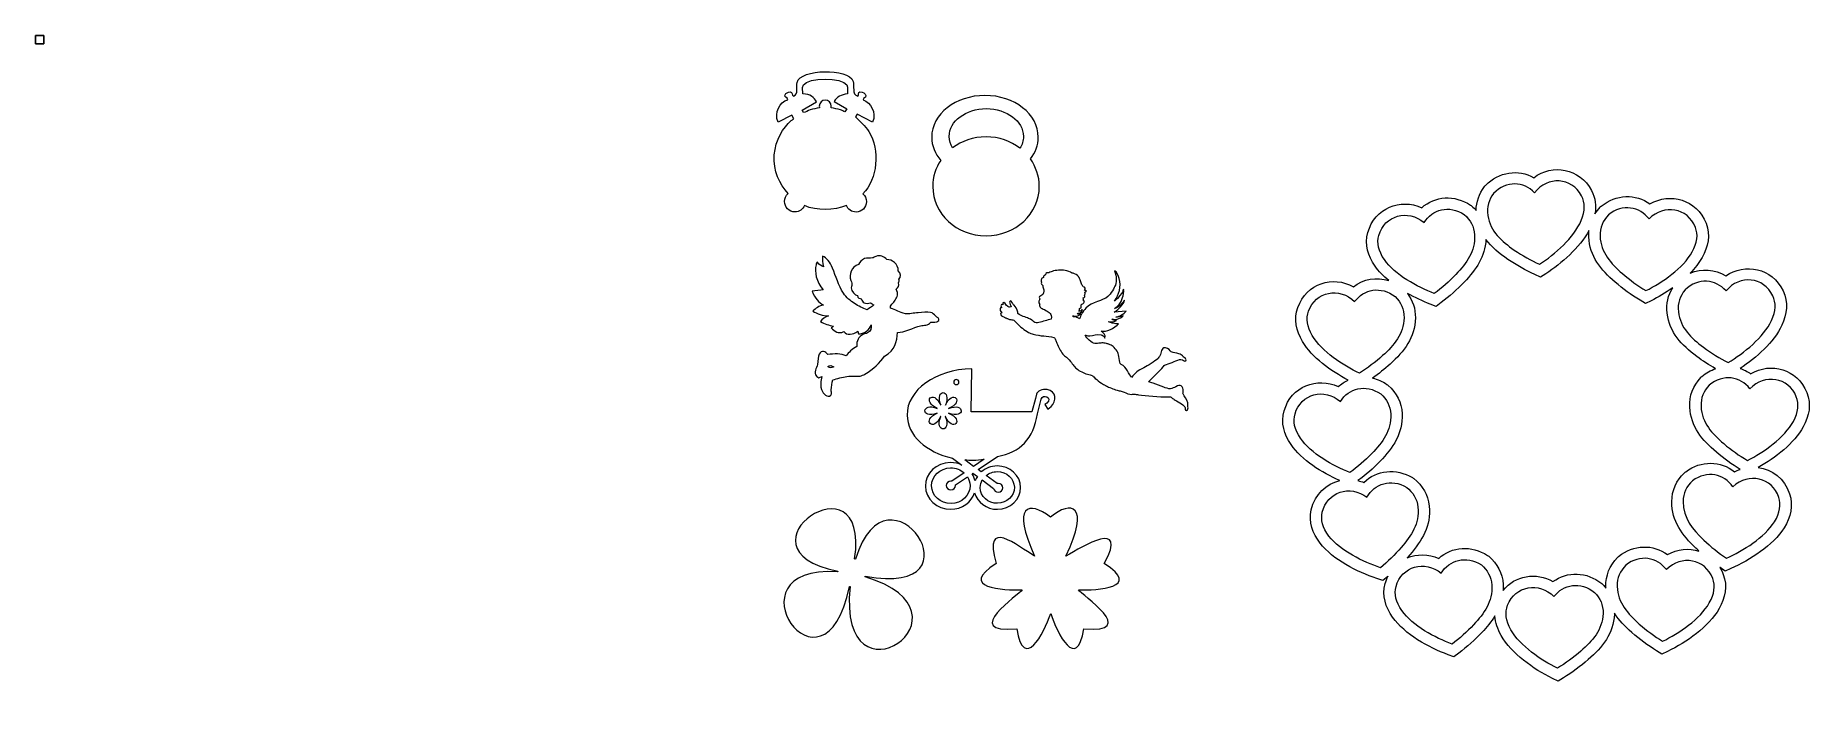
# Model space of a CAD drawing. Header units: millimetres. Extents: x -860 to 152, y -164 to 223.
import ezdxf

# ---------------------------------------------------------------- set-up
doc = ezdxf.new("R2010")
doc.units = ezdxf.units.MM
doc.header["$MEASUREMENT"] = 0
doc.header["$XCLIPFRAME"] = 0
doc.layers.add('Camada 1', color=7, linetype='Continuous')
picture_1 = doc.add_image_def('image1.jpg', size_in_pixel=(24383, 24383))

msp = doc.modelspace()

# ---------------------------------------------------------------- linework, layer by layer
at = {"layer": 'Camada 1', "color": 250, "lineweight": 9}
for points, knots in [([(-384.9702, 168.147), (-387.1222, 171.6724), (-390.4432, 173.8836), (-392.6329, 176.5735), (-392.6329, 176.5735), (-392.6329, 176.5735), (-391.7427, 178.0434), (-391.7427, 178.0434), (-391.7427, 178.0434), (-391.7427, 178.0434), (-382.9481, 173.5718), (-382.9481, 173.5718), (-382.9481, 173.5718), (-380.4525, 179.2966), (-384.0473, 184.4779), (-388.2849, 186.2297), (-388.2849, 186.2297), (-388.2515, 187.5019), (-386.5596, 187.1161), (-386.7779, 188.6398), (-386.7779, 188.6398), (-387.2435, 189.9835), (-388.1578, 190.8769), (-390.094, 190.7495), (-390.094, 190.7495), (-391.1662, 190.6168), (-390.7638, 189.0092), (-391.299, 188.3394), (-391.299, 188.3394), (-394.9621, 189.399), (-393.0649, 194.1077), (-394.0114, 196.778), (-394.0114, 196.778), (-396.722, 204.4236), (-424.0005, 203.9915), (-425.9572, 196.1753), (-425.9572, 196.1753), (-426.6129, 193.5542), (-424.8556, 189.5459), (-428.0668, 188.3394), (-428.0668, 188.3394), (-429.2398, 188.5716), (-428.2473, 190.9704), (-429.8745, 190.7495), (-429.8745, 190.7495), (-431.4895, 190.8682), (-432.1004, 189.981), (-432.7454, 189.1289), (-432.7454, 189.1289), (-433.7862, 187.7537), (-431.0794, 187.7183), (-431.2114, 186.337), (-431.2114, 186.337), (-435.8291, 185.052), (-439.1268, 179.0408), (-436.8061, 173.5718), (-436.8061, 173.5718), (-436.8061, 173.5718), (-429.0086, 177.5069), (-429.0086, 177.5069), (-429.0086, 177.5069), (-429.0086, 177.5069), (-427.7566, 175.4398), (-427.7566, 175.4398), (-427.7566, 175.4398), (-428.3146, 175.077), (-428.9358, 174.7801), (-429.272, 174.4759), (-429.272, 174.4759), (-433.8325, 170.3505), (-438.2559, 163.4524), (-438.9158, 154.8865), (-438.9158, 154.8865), (-439.6528, 145.3071), (-435.8308, 138.3921), (-431.0576, 132.8019), (-431.0576, 132.8019), (-432.3015, 131.7119), (-433.0872, 130.1118), (-433.0872, 128.3279), (-433.0872, 128.3279), (-433.0872, 125.0438), (-430.425, 122.3816), (-427.1409, 122.3816), (-427.1409, 122.3816), (-424.6925, 122.3816), (-422.5901, 123.8614), (-421.6784, 125.9752), (-421.6784, 125.9752), (-414.9359, 122.96), (-404.7149, 123.0922), (-397.8706, 125.9866), (-397.8706, 125.9866), (-396.9856, 123.8135), (-394.8527, 122.2813), (-392.3615, 122.2813), (-392.3615, 122.2813), (-389.0774, 122.2813), (-386.4151, 124.9436), (-386.4151, 128.2277), (-386.4151, 128.2277), (-386.4151, 129.9886), (-387.1807, 131.5705), (-388.397, 132.6593), (-388.397, 132.6593), (-380.1679, 140.9729), (-378.6031, 157.7147), (-384.9702, 168.147)], [0, 0, 0, 0, 0.035714286, 0.035714286, 0.035714286, 0.035714286, 0.071428571, 0.071428571, 0.071428571, 0.071428571, 0.107142857, 0.107142857, 0.107142857, 0.107142857, 0.142857143, 0.142857143, 0.142857143, 0.142857143, 0.178571429, 0.178571429, 0.178571429, 0.178571429, 0.214285714, 0.214285714, 0.214285714, 0.214285714, 0.25, 0.25, 0.25, 0.25, 0.285714286, 0.285714286, 0.285714286, 0.285714286, 0.321428571, 0.321428571, 0.321428571, 0.321428571, 0.357142857, 0.357142857, 0.357142857, 0.357142857, 0.392857143, 0.392857143, 0.392857143, 0.392857143, 0.428571429, 0.428571429, 0.428571429, 0.428571429, 0.464285714, 0.464285714, 0.464285714, 0.464285714, 0.5, 0.5, 0.5, 0.5, 0.535714286, 0.535714286, 0.535714286, 0.535714286, 0.571428571, 0.571428571, 0.571428571, 0.571428571, 0.607142857, 0.607142857, 0.607142857, 0.607142857, 0.642857143, 0.642857143, 0.642857143, 0.642857143, 0.678571429, 0.678571429, 0.678571429, 0.678571429, 0.714285714, 0.714285714, 0.714285714, 0.714285714, 0.75, 0.75, 0.75, 0.75, 0.785714286, 0.785714286, 0.785714286, 0.785714286, 0.821428571, 0.821428571, 0.821428571, 0.821428571, 0.857142857, 0.857142857, 0.857142857, 0.857142857, 0.892857143, 0.892857143, 0.892857143, 0.892857143, 0.928571429, 0.928571429, 0.928571429, 0.928571429, 1, 1, 1, 1]), ([(-409.8571, 186.0431), (-407.9623, 186.0431), (-406.4261, 184.507), (-406.4261, 182.6122), (-406.4261, 182.6122), (-406.4261, 182.2704), (-406.4763, 181.9403), (-406.5694, 181.6288), (-406.5694, 181.6288), (-404.7175, 181.4507), (-402.9056, 181.0034), (-401.2436, 180.503), (-401.2436, 180.503), (-400.4305, 180.2587), (-399.5032, 179.7389), (-398.6368, 179.3681), (-398.6368, 179.3681), (-398.6368, 179.3681), (-397.5396, 181.1795), (-397.5396, 181.1795), (-397.5396, 181.1795), (-397.5396, 181.1795), (-404.8603, 185.3251), (-404.8603, 185.3251), (-404.8603, 185.3251), (-403.4023, 187.8476), (-400.8368, 189.2607), (-397.3016, 189.7055), (-397.3016, 189.7055), (-397.3991, 191.3358), (-396.6751, 193.0551), (-397.6534, 194.7174), (-397.6534, 194.7174), (-400.1984, 199.0376), (-419.7338, 199.1703), (-422.3008, 194.7174), (-422.3008, 194.7174), (-423.4494, 192.7236), (-422.5208, 191.3365), (-422.6146, 189.6048), (-422.6146, 189.6048), (-418.5312, 189.5589), (-416.2517, 187.7085), (-414.8062, 185.0244), (-414.8062, 185.0244), (-414.8062, 185.0244), (-423.0935, 180.4479), (-423.0935, 180.4479), (-423.0935, 180.4479), (-423.0935, 180.4479), (-422.2275, 179.0182), (-422.2275, 179.0182), (-422.2275, 179.0182), (-421.0635, 179.1979), (-419.6612, 180.1307), (-418.423, 180.503), (-418.423, 180.503), (-416.7336, 181.0113), (-414.9893, 181.4436), (-413.1427, 181.6218), (-413.1427, 181.6218), (-413.2371, 181.9354), (-413.2881, 182.2678), (-413.2881, 182.6122), (-413.2881, 182.6122), (-413.2881, 184.507), (-411.752, 186.0431), (-409.8571, 186.0431)], [0, 0, 0, 0, 0.055555556, 0.055555556, 0.055555556, 0.055555556, 0.111111111, 0.111111111, 0.111111111, 0.111111111, 0.166666667, 0.166666667, 0.166666667, 0.166666667, 0.222222222, 0.222222222, 0.222222222, 0.222222222, 0.277777778, 0.277777778, 0.277777778, 0.277777778, 0.333333333, 0.333333333, 0.333333333, 0.333333333, 0.388888889, 0.388888889, 0.388888889, 0.388888889, 0.444444444, 0.444444444, 0.444444444, 0.444444444, 0.5, 0.5, 0.5, 0.5, 0.555555556, 0.555555556, 0.555555556, 0.555555556, 0.611111111, 0.611111111, 0.611111111, 0.611111111, 0.666666667, 0.666666667, 0.666666667, 0.666666667, 0.722222222, 0.722222222, 0.722222222, 0.722222222, 0.777777778, 0.777777778, 0.777777778, 0.777777778, 0.833333333, 0.833333333, 0.833333333, 0.833333333, 0.888888889, 0.888888889, 0.888888889, 0.888888889, 1, 1, 1, 1]), ([(-293.0227, 152.5634), (-289.8111, 148.0898), (-287.9374, 142.7154), (-287.9374, 136.934), (-287.9374, 136.934), (-287.9374, 121.3599), (-301.5233, 108.7347), (-318.2822, 108.7347), (-318.2822, 108.7347), (-335.0413, 108.7347), (-348.6271, 121.3599), (-348.6271, 136.934), (-348.6271, 136.934), (-348.6271, 142.37), (-346.9704, 147.4457), (-344.1028, 151.7517), (-344.1028, 151.7517), (-347.3469, 155.5327), (-349.2404, 160.083), (-349.2404, 164.9799), (-349.2404, 164.9799), (-349.2404, 178.0993), (-335.6545, 188.7347), (-318.8954, 188.7347), (-318.8954, 188.7347), (-302.1365, 188.7347), (-288.5507, 178.0993), (-288.5507, 164.9799), (-288.5507, 164.9799), (-288.5507, 160.4283), (-290.1871, 156.1765), (-293.0227, 152.5634)], [0, 0, 0, 0, 0.111111111, 0.111111111, 0.111111111, 0.111111111, 0.222222222, 0.222222222, 0.222222222, 0.222222222, 0.333333333, 0.333333333, 0.333333333, 0.333333333, 0.444444444, 0.444444444, 0.444444444, 0.444444444, 0.555555556, 0.555555556, 0.555555556, 0.555555556, 0.666666667, 0.666666667, 0.666666667, 0.666666667, 0.777777778, 0.777777778, 0.777777778, 0.777777778, 1, 1, 1, 1]), ([(-318.2822, 165.1332), (-310.9374, 165.1332), (-304.2018, 162.7082), (-298.953, 158.6727), (-298.953, 158.6727), (-297.6902, 160.7058), (-296.9837, 162.9723), (-296.9837, 165.3631), (-296.9837, 165.3631), (-296.9837, 174.1234), (-306.4518, 181.2252), (-318.1312, 181.2252), (-318.1312, 181.2252), (-329.8106, 181.2252), (-339.2787, 174.1234), (-339.2787, 165.3631), (-339.2787, 165.3631), (-339.2787, 163.0332), (-338.609, 160.8204), (-337.4058, 158.8275), (-337.4058, 158.8275), (-332.1871, 162.7697), (-325.5318, 165.1332), (-318.2822, 165.1332)], [0, 0, 0, 0, 0.142857143, 0.142857143, 0.142857143, 0.142857143, 0.285714286, 0.285714286, 0.285714286, 0.285714286, 0.428571429, 0.428571429, 0.428571429, 0.428571429, 0.571428571, 0.571428571, 0.571428571, 0.571428571, 0.714285714, 0.714285714, 0.714285714, 0.714285714, 1, 1, 1, 1]), ([(-410.9029, 69.2122), (-413.4653, 70.738), (-415.7488, 73.0721), (-417.4345, 77.1443), (-417.4345, 77.1443), (-415.2767, 77.7041), (-412.7696, 77.652), (-411.0699, 77.9007), (-411.0699, 77.9007), (-415.1712, 82.4853), (-416.0509, 88.3583), (-415.084, 92.2284), (-415.084, 92.2284), (-414.947, 92.776), (-415.0233, 93.5883), (-414.3777, 93.6689), (-414.3777, 93.6689), (-413.4647, 92.2412), (-411.7839, 91.4214), (-410.8136, 91.1798), (-410.8136, 91.1798), (-411.8817, 93.4419), (-411.3582, 95.1563), (-411.5113, 97.1033), (-411.5113, 97.1033), (-408.909, 96.3267), (-407.1331, 93.8461), (-405.7231, 90.3742), (-405.7231, 90.3742), (-403.7864, 85.6055), (-402.4225, 80.6359), (-399.568, 76.1509), (-399.568, 76.1509), (-397.9066, 73.5426), (-395.3579, 71.681), (-393.2058, 70.1723), (-393.2058, 70.1723), (-390.9037, 68.5588), (-388.4823, 67.6828), (-385.94, 66.5134), (-385.94, 66.5134), (-385.1321, 67.6384), (-383.0758, 68.3341), (-382.1974, 69.435), (-382.1974, 69.435), (-382.8975, 69.7452), (-383.4865, 70.3788), (-384.1993, 70.6504), (-384.1993, 70.6504), (-385.0647, 70.1407), (-386.8752, 70.1086), (-387.7877, 70.6231), (-387.7877, 70.6231), (-388.4776, 71.012), (-388.886, 71.8863), (-389.3396, 72.841), (-389.3396, 72.841), (-390.2703, 72.8866), (-391.3785, 73.3657), (-391.5243, 74.751), (-391.5243, 74.751), (-393.1164, 74.8519), (-394.908, 77.0706), (-395.07, 79.1288), (-395.07, 79.1288), (-395.1424, 80.0552), (-394.497, 80.9291), (-394.6652, 81.8312), (-394.6652, 81.8312), (-394.7523, 82.2996), (-395.203, 82.7565), (-395.3438, 83.2228), (-395.3438, 83.2228), (-396.3842, 86.6586), (-395.1622, 91.2538), (-390.9106, 92.4323), (-390.9106, 92.4323), (-390.1047, 93.8199), (-389.2157, 95.0517), (-387.5419, 95.7989), (-387.5419, 95.7989), (-385.9537, 96.5076), (-384.3026, 95.8357), (-383.0063, 96.1321), (-383.0063, 96.1321), (-382.3177, 96.2898), (-381.7558, 96.851), (-381.1085, 97.0577), (-381.1085, 97.0577), (-378.5621, 97.8706), (-376.3074, 97.1427), (-374.8948, 95.2344), (-374.8948, 95.2344), (-371.9165, 95.4231), (-368.2233, 92.7179), (-368.286, 88.7496), (-368.286, 88.7496), (-366.6785, 87.3848), (-366.8043, 85.184), (-367.8915, 84.0875), (-367.8915, 84.0875), (-367.5461, 83.267), (-367.8397, 82.666), (-368.162, 82.076), (-368.162, 82.076), (-367.4258, 80.4421), (-368.4946, 79.1492), (-369.5208, 78.4385), (-369.5208, 78.4385), (-367.98, 75.6673), (-368.9548, 73.924), (-370.0232, 72.0854), (-370.0232, 72.0854), (-370.8558, 70.6521), (-373.2713, 69.0459), (-372.7753, 67.4546), (-372.7753, 67.4546), (-369.6608, 66.8538), (-367.6657, 64.9651), (-364.2441, 64.4126), (-364.2441, 64.4126), (-362.1487, 64.0742), (-359.5024, 64.8549), (-356.9998, 64.9713), (-356.9998, 64.9713), (-354.5434, 65.0855), (-351.8124, 65.5506), (-349.8852, 65.1532), (-349.8852, 65.1532), (-348.5779, 64.8844), (-347.9937, 64.0333), (-346.9482, 62.9845), (-346.9482, 62.9845), (-346.2667, 62.3014), (-344.7304, 61.8137), (-345.0845, 60.4487), (-345.0845, 60.4487), (-346.6489, 58.9872), (-348.3099, 59.8259), (-349.8141, 59.5505), (-349.8141, 59.5505), (-351.2914, 57.355), (-353.5531, 58.0423), (-355.5619, 57.5296), (-355.5619, 57.5296), (-359.9046, 56.422), (-364.8403, 53.5654), (-368.7542, 53.7561), (-368.7542, 53.7561), (-369.0714, 48.5324), (-369.9065, 43.4873), (-376.125, 40.2947), (-376.125, 40.2947), (-378.7473, 36.5282), (-382.4319, 32.7448), (-387.2411, 30.0175), (-387.2411, 30.0175), (-388.0039, 29.5847), (-389.4126, 28.8885), (-389.9588, 28.8483), (-389.9588, 28.8483), (-392.2397, 28.6803), (-394.8249, 29.0941), (-397.5149, 28.6073), (-397.5149, 28.6073), (-400.2679, 28.1088), (-403.0593, 27.5684), (-405.6536, 26.6724), (-405.6536, 26.6724), (-406.2163, 25.009), (-406.3416, 22.6801), (-406.4652, 20.952), (-406.4652, 20.952), (-406.522, 20.1594), (-406.2216, 19.2749), (-406.3599, 18.8111), (-406.3599, 18.8111), (-407.2627, 15.7949), (-410.5672, 18.2276), (-411.5095, 20.0574), (-411.5095, 20.0574), (-413.224, 23.3869), (-412.2537, 26.1842), (-411.803, 28.6838), (-411.803, 28.6838), (-412.4689, 28.2774), (-413.0308, 28.1748), (-413.6359, 27.9469), (-413.6359, 27.9469), (-413.8008, 28.1644), (-414.4568, 28.2642), (-414.7614, 28.6499), (-414.7614, 28.6499), (-416.8087, 31.2431), (-414.8285, 33.2327), (-414.3173, 35.4436), (-414.3173, 35.4436), (-413.7766, 37.784), (-414.1083, 40.1455), (-413.4415, 41.3521), (-413.4415, 41.3521), (-412.0564, 43.8583), (-409.51, 43.0376), (-408.4711, 41.1145), (-408.4711, 41.1145), (-404.7128, 41.5351), (-400.9693, 41.9112), (-397.904, 40.3188), (-397.904, 40.3188), (-396.6127, 42.4007), (-394.5707, 44.2235), (-391.8072, 45.7981), (-391.8072, 45.7981), (-392.2781, 48.6368), (-390.9456, 51.408), (-388.1516, 52.7496), (-388.1516, 52.7496), (-387.4788, 53.0732), (-386.5763, 53.0074), (-385.8159, 53.4195), (-385.8159, 53.4195), (-383.8194, 54.5016), (-383.4314, 56.2533), (-383.8202, 57.9949), (-383.8202, 57.9949), (-384.3496, 55.7286), (-387.9269, 52.4565), (-390.9193, 52.9655), (-390.9193, 52.9655), (-391.4372, 53.0834), (-390.9142, 54.2877), (-391.2833, 54.3542), (-391.2833, 54.3542), (-394.2115, 52.3941), (-397.4924, 51.9944), (-399.3423, 54.1813), (-399.3423, 54.1813), (-402.4673, 52.7464), (-404.5529, 54.3319), (-406.4967, 56.3284), (-406.4967, 56.3284), (-405.9173, 56.6207), (-405.403, 56.9345), (-405.1024, 57.3221), (-405.1024, 57.3221), (-407.7801, 57.6967), (-410.2617, 58.6404), (-412.6306, 59.9134), (-412.6306, 59.9134), (-412.084, 61.3524), (-409.7296, 62.4448), (-408.1288, 63.2052), (-408.1288, 63.2052), (-411.3621, 62.9909), (-414.5448, 64.5376), (-416.9162, 65.8088), (-416.9162, 65.8088), (-415.5359, 67.1662), (-413.2035, 69.1221), (-410.9029, 69.2122)], [0, 0, 0, 0, 0.015151515, 0.015151515, 0.015151515, 0.015151515, 0.03030303, 0.03030303, 0.03030303, 0.03030303, 0.045454545, 0.045454545, 0.045454545, 0.045454545, 0.060606061, 0.060606061, 0.060606061, 0.060606061, 0.075757576, 0.075757576, 0.075757576, 0.075757576, 0.090909091, 0.090909091, 0.090909091, 0.090909091, 0.106060606, 0.106060606, 0.106060606, 0.106060606, 0.121212121, 0.121212121, 0.121212121, 0.121212121, 0.136363636, 0.136363636, 0.136363636, 0.136363636, 0.151515152, 0.151515152, 0.151515152, 0.151515152, 0.166666667, 0.166666667, 0.166666667, 0.166666667, 0.181818182, 0.181818182, 0.181818182, 0.181818182, 0.196969697, 0.196969697, 0.196969697, 0.196969697, 0.212121212, 0.212121212, 0.212121212, 0.212121212, 0.227272727, 0.227272727, 0.227272727, 0.227272727, 0.242424242, 0.242424242, 0.242424242, 0.242424242, 0.257575758, 0.257575758, 0.257575758, 0.257575758, 0.272727273, 0.272727273, 0.272727273, 0.272727273, 0.287878788, 0.287878788, 0.287878788, 0.287878788, 0.303030303, 0.303030303, 0.303030303, 0.303030303, 0.318181818, 0.318181818, 0.318181818, 0.318181818, 0.333333333, 0.333333333, 0.333333333, 0.333333333, 0.348484848, 0.348484848, 0.348484848, 0.348484848, 0.363636364, 0.363636364, 0.363636364, 0.363636364, 0.378787879, 0.378787879, 0.378787879, 0.378787879, 0.393939394, 0.393939394, 0.393939394, 0.393939394, 0.409090909, 0.409090909, 0.409090909, 0.409090909, 0.424242424, 0.424242424, 0.424242424, 0.424242424, 0.439393939, 0.439393939, 0.439393939, 0.439393939, 0.454545455, 0.454545455, 0.454545455, 0.454545455, 0.46969697, 0.46969697, 0.46969697, 0.46969697, 0.484848485, 0.484848485, 0.484848485, 0.484848485, 0.5, 0.5, 0.5, 0.5, 0.515151515, 0.515151515, 0.515151515, 0.515151515, 0.53030303, 0.53030303, 0.53030303, 0.53030303, 0.545454545, 0.545454545, 0.545454545, 0.545454545, 0.560606061, 0.560606061, 0.560606061, 0.560606061, 0.575757576, 0.575757576, 0.575757576, 0.575757576, 0.590909091, 0.590909091, 0.590909091, 0.590909091, 0.606060606, 0.606060606, 0.606060606, 0.606060606, 0.621212121, 0.621212121, 0.621212121, 0.621212121, 0.636363636, 0.636363636, 0.636363636, 0.636363636, 0.651515152, 0.651515152, 0.651515152, 0.651515152, 0.666666667, 0.666666667, 0.666666667, 0.666666667, 0.681818182, 0.681818182, 0.681818182, 0.681818182, 0.696969697, 0.696969697, 0.696969697, 0.696969697, 0.712121212, 0.712121212, 0.712121212, 0.712121212, 0.727272727, 0.727272727, 0.727272727, 0.727272727, 0.742424242, 0.742424242, 0.742424242, 0.742424242, 0.757575758, 0.757575758, 0.757575758, 0.757575758, 0.772727273, 0.772727273, 0.772727273, 0.772727273, 0.787878788, 0.787878788, 0.787878788, 0.787878788, 0.803030303, 0.803030303, 0.803030303, 0.803030303, 0.818181818, 0.818181818, 0.818181818, 0.818181818, 0.833333333, 0.833333333, 0.833333333, 0.833333333, 0.848484848, 0.848484848, 0.848484848, 0.848484848, 0.863636364, 0.863636364, 0.863636364, 0.863636364, 0.878787879, 0.878787879, 0.878787879, 0.878787879, 0.893939394, 0.893939394, 0.893939394, 0.893939394, 0.909090909, 0.909090909, 0.909090909, 0.909090909, 0.924242424, 0.924242424, 0.924242424, 0.924242424, 0.939393939, 0.939393939, 0.939393939, 0.939393939, 0.954545455, 0.954545455, 0.954545455, 0.954545455, 0.96969697, 0.96969697, 0.96969697, 0.96969697, 1, 1, 1, 1]), ([(-303.3585, 70.7405), (-303.0613, 69.9851), (-302.7161, 69.6196), (-302.2169, 69.1763), (-302.2169, 69.1763), (-300.1263, 67.0817), (-300.358, 65.2288), (-300.075, 64.4753), (-300.075, 64.4753), (-299.8641, 63.9137), (-296.7947, 62.7936), (-296.2285, 62.5933), (-296.2285, 62.5933), (-294.9665, 62.1469), (-294.3614, 61.7827), (-293.5469, 61.5089), (-293.5469, 61.5089), (-291.6086, 60.8575), (-290.5657, 58.4693), (-288.2047, 59.2898), (-288.2047, 59.2898), (-285.8268, 60.1163), (-283.4179, 60.6117), (-281.1256, 61.3457), (-281.1256, 61.3457), (-280.539, 64.4984), (-282.246, 65.1423), (-284.2561, 66.2843), (-284.2561, 66.2843), (-285.3764, 66.9208), (-286.194, 67.1659), (-286.925, 67.5963), (-286.925, 67.5963), (-287.3872, 67.8683), (-287.7348, 68.3293), (-287.7585, 68.9892), (-287.7585, 68.9892), (-287.7945, 69.9912), (-287.4734, 69.6755), (-288.1554, 70.5514), (-288.1554, 70.5514), (-288.1394, 70.9509), (-288.09, 70.7524), (-288.106, 71.0684), (-288.106, 71.0684), (-288.1201, 71.3466), (-288.1959, 71.2922), (-288.1544, 71.5691), (-288.1544, 71.5691), (-288.1101, 71.8641), (-287.8679, 71.958), (-287.7534, 72.2821), (-287.7534, 72.2821), (-287.4496, 73.1421), (-288.2003, 73.4626), (-287.8818, 74.1889), (-287.8818, 74.1889), (-286.7478, 75.2097), (-286.0438, 74.2909), (-285.5278, 76.3371), (-285.5278, 76.3371), (-285.1535, 77.8214), (-285.4213, 78.0439), (-285.8618, 79.6256), (-285.8618, 79.6256), (-285.932, 79.8777), (-285.9407, 80.2756), (-285.9986, 80.4614), (-285.9986, 80.4614), (-286.1467, 80.9367), (-286.9051, 80.8641), (-286.8403, 81.7785), (-286.8403, 81.7785), (-286.8186, 82.0835), (-286.6595, 82.1042), (-286.6962, 82.4293), (-286.6962, 82.4293), (-286.7345, 82.7679), (-287.5786, 84.2879), (-285.5829, 85.0312), (-285.5829, 85.0312), (-285.5558, 85.7429), (-285.2613, 86.1561), (-284.4573, 86.5028), (-284.4573, 86.5028), (-284.0838, 88.2592), (-283.382, 87.3917), (-282.568, 87.6849), (-282.568, 87.6849), (-281.5176, 88.0632), (-280.9409, 88.4427), (-279.7563, 88.7282), (-279.7563, 88.7282), (-277.2159, 89.3405), (-274.7063, 89.4174), (-272.3252, 88.8105), (-272.3252, 88.8105), (-270.4825, 88.3407), (-269.6813, 87.7063), (-269.1681, 87.5169), (-269.1681, 87.5169), (-268.8517, 87.4001), (-266.8395, 87.2389), (-266.1691, 86.1017), (-266.1691, 86.1017), (-265.9089, 85.9611), (-266.109, 86.1084), (-265.8433, 85.8454), (-265.8433, 85.8454), (-265.7046, 85.708), (-265.6307, 85.6086), (-265.52, 85.4569), (-265.52, 85.4569), (-265.2568, 85.0962), (-265.1399, 84.7941), (-264.9484, 84.3954), (-264.9484, 84.3954), (-264.5328, 83.5064), (-264.492, 82.7494), (-264.1484, 81.9383), (-264.1484, 81.9383), (-263.2999, 79.9356), (-263.2309, 80.6228), (-262.9288, 79.7186), (-262.9288, 79.7186), (-262.4505, 79.613), (-262.0045, 79.5402), (-261.809, 78.9413), (-261.809, 78.9413), (-261.6008, 78.3036), (-262.0188, 78.1), (-262.1713, 77.6286), (-262.1713, 77.6286), (-261.5289, 77.4537), (-261.4067, 77.5237), (-260.9504, 77.468), (-260.9504, 77.468), (-261.264, 77.2013), (-261.5733, 76.9335), (-262.0069, 76.6943), (-262.0069, 76.6943), (-261.3221, 75.6015), (-262.1043, 75.5412), (-262.0879, 74.9371), (-262.0879, 74.9371), (-262.0632, 74.0217), (-261.7476, 73.9168), (-262.8806, 73.3689), (-262.8806, 73.3689), (-262.6274, 72.8138), (-262.7672, 72.6246), (-262.8876, 72.255), (-262.8876, 72.255), (-260.9768, 70.7938), (-263.5524, 69.9527), (-263.6269, 69.8882), (-263.6269, 69.8882), (-264.3948, 69.2231), (-264.0823, 69.0309), (-264.016, 68.4363), (-264.016, 68.4363), (-263.9296, 67.6619), (-264.5375, 67.7899), (-265.0826, 67.4341), (-265.0826, 67.4341), (-264.7457, 66.2499), (-265.3295, 66.6083), (-265.3372, 65.9047), (-265.3372, 65.9047), (-265.1148, 65.7635), (-265.4109, 65.8365), (-265.0339, 65.7869), (-265.0339, 65.7869), (-264.9132, 65.771), (-264.7966, 65.7881), (-264.6788, 65.8205), (-264.6788, 65.8205), (-263.891, 66.0371), (-263.755, 66.6964), (-263.4619, 67.0312), (-263.4619, 67.0312), (-263.3775, 65.7457), (-264.1183, 64.7828), (-265.4508, 64.7836), (-265.4508, 64.7836), (-266.0019, 64.7839), (-265.8553, 64.769), (-266.2065, 64.2979), (-266.2065, 64.2979), (-265.5593, 63.9001), (-264.9283, 64.2508), (-264.481, 64.4591), (-264.481, 64.4591), (-264.6487, 63.8439), (-265.7487, 63.2248), (-266.5745, 63.0504), (-266.5745, 63.0504), (-267.6384, 62.8257), (-268.3847, 63.2141), (-268.7908, 63.2274), (-268.7908, 63.2274), (-268.7908, 63.2274), (-268.6448, 62.563), (-268.6448, 62.563), (-268.6448, 62.563), (-268.1312, 62.6468), (-267.2533, 62.5378), (-266.8282, 62.441), (-266.8282, 62.441), (-266.4025, 62.3441), (-265.6817, 61.9181), (-265.2996, 61.5934), (-265.2996, 61.5934), (-265.2996, 61.5934), (-265.0304, 61.5048), (-265.0304, 61.5048), (-265.0304, 61.5048), (-264.9325, 61.7676), (-264.9229, 62.1387), (-264.703, 62.3099), (-264.703, 62.3099), (-264.6606, 62.8168), (-264.4805, 63.0491), (-264.2837, 63.4136), (-264.2837, 63.4136), (-264.1099, 63.7357), (-263.9951, 64.1465), (-263.7449, 64.4132), (-263.7449, 64.4132), (-263.4319, 65.2541), (-262.1946, 66.7254), (-261.4324, 67.5275), (-261.4324, 67.5275), (-257.6916, 71.4639), (-251.7912, 71.5429), (-248.7943, 74.2397), (-248.7943, 74.2397), (-247.3773, 75.5149), (-244.9632, 79.3471), (-244.5873, 80.6008), (-244.5873, 80.6008), (-243.6582, 83.6999), (-244.006, 85.1027), (-245.0528, 88.9101), (-245.0528, 88.9101), (-243.9076, 88.3632), (-242.7535, 85.8314), (-242.3751, 84.4159), (-242.3751, 84.4159), (-241.1839, 79.9607), (-242.4797, 75.1867), (-245.049, 71.593), (-245.049, 71.593), (-244.2936, 72.1485), (-242.6195, 74.0058), (-241.9666, 74.772), (-241.9666, 74.772), (-240.3471, 76.6728), (-240.6801, 76.7517), (-239.8911, 78.3442), (-239.8911, 78.3442), (-239.6769, 77.1948), (-240.0881, 74.7125), (-240.4415, 73.5799), (-240.4415, 73.5799), (-240.4415, 73.5799), (-241.2475, 71.427), (-241.2475, 71.427), (-241.2475, 71.427), (-242.6977, 68.5359), (-244.1841, 68.1778), (-245.0913, 67.3271), (-245.0913, 67.3271), (-243.3753, 67.2172), (-239.8046, 71.1727), (-239.4218, 72.124), (-239.4218, 72.124), (-239.5055, 70.969), (-240.5749, 69.541), (-241.5396, 68.4126), (-241.5396, 68.4126), (-242.5866, 67.188), (-243.7087, 66.1813), (-245.2928, 65.2597), (-245.2928, 65.2597), (-245.2928, 65.2597), (-238.5154, 65.8135), (-238.5154, 65.8135), (-238.5154, 65.8135), (-238.8797, 65.2943), (-240.3925, 64.1976), (-241.0355, 63.7836), (-241.0355, 63.7836), (-242.2953, 62.9723), (-242.967, 62.7384), (-244.3391, 62.5148), (-244.3391, 62.5148), (-242.9705, 62.3451), (-241.63, 62.6439), (-240.0969, 63.1163), (-240.0969, 63.1163), (-240.8829, 62.3647), (-242.3751, 61.655), (-243.5204, 61.3552), (-243.5204, 61.3552), (-244.9987, 60.9682), (-245.5504, 61.2357), (-246.6885, 61.3115), (-246.6885, 61.3115), (-245.9347, 60.6207), (-245.0799, 60.615), (-244.0098, 60.465), (-244.0098, 60.465), (-245.6972, 59.6679), (-247.0513, 59.8144), (-248.5311, 59.925), (-248.5311, 59.925), (-248.1282, 59.605), (-246.487, 59.0817), (-245.8061, 58.9118), (-245.8061, 58.9118), (-245.3168, 58.7898), (-244.8253, 58.6964), (-244.3076, 58.6538), (-244.3076, 58.6538), (-243.792, 58.6114), (-243.2378, 58.6862), (-242.8063, 58.6436), (-242.8063, 58.6436), (-243.2915, 57.8884), (-246.2813, 55.9421), (-247.3384, 55.4109), (-247.3384, 55.4109), (-249.6979, 54.2254), (-250.6388, 54.3362), (-252.7348, 54.5026), (-252.7348, 54.5026), (-251.3899, 53.46), (-249.8859, 52.4777), (-250.5671, 50.3723), (-250.5671, 50.3723), (-251.1927, 51.7142), (-251.6772, 52.1632), (-252.7652, 52.4074), (-252.7652, 52.4074), (-255.2234, 52.959), (-257.1037, 51.9445), (-259.1114, 51.8156), (-259.1114, 51.8156), (-260.9929, 51.6947), (-261.2005, 52.1668), (-261.8612, 52.2145), (-261.8612, 52.2145), (-261.2465, 51.1571), (-260.3265, 50.1145), (-259.5093, 49.3122), (-259.5093, 49.3122), (-256.9433, 46.7933), (-255.7871, 47.4907), (-252.96, 47.693), (-252.96, 47.693), (-251.9469, 47.7655), (-251.2941, 47.6982), (-250.3642, 47.5582), (-250.3642, 47.5582), (-250.3642, 47.5582), (-249.5808, 47.3548), (-249.5808, 47.3548), (-249.5808, 47.3548), (-249.3688, 47.3354), (-249.1608, 47.2959), (-248.9671, 47.2512), (-248.9671, 47.2512), (-248.6105, 47.1688), (-248.8205, 47.2188), (-248.4823, 47.0714), (-248.4823, 47.0714), (-248.1119, 46.91), (-247.9397, 46.8204), (-247.5368, 46.6343), (-247.5368, 46.6343), (-246.4024, 46.4175), (-243.9684, 44.2071), (-243.244, 42.3527), (-243.244, 42.3527), (-242.8564, 41.3606), (-242.1502, 36.2316), (-241.5551, 35.5632), (-241.5551, 35.5632), (-241.2897, 35.4127), (-241.2986, 35.4712), (-240.9801, 35.3535), (-240.9801, 35.3535), (-238.5523, 34.4567), (-236.6707, 29.3198), (-235.3414, 28.0859), (-235.3414, 28.0859), (-233.2417, 30.5792), (-231.8825, 32.0581), (-228.3693, 33.6439), (-228.3693, 33.6439), (-226.0252, 34.7019), (-222.3053, 37.1941), (-220.4378, 38.7675), (-220.4378, 38.7675), (-220.1613, 39.0004), (-219.3759, 40.1179), (-219.1914, 40.4211), (-219.1914, 40.4211), (-218.2225, 42.0136), (-218.6928, 45.2206), (-216.0351, 44.9595), (-216.0351, 44.9595), (-214.2665, 44.7858), (-213.4602, 43.0976), (-212.7132, 42.7101), (-212.7132, 42.7101), (-211.5323, 42.0976), (-209.5715, 42.1251), (-209.0226, 41.7332), (-209.0226, 41.7332), (-208.1923, 41.6559), (-207.1832, 41.1638), (-206.6028, 40.6015), (-206.6028, 40.6015), (-206.1805, 40.5843), (-206.3061, 40.0824), (-205.3009, 39.4852), (-205.3009, 39.4852), (-204.0146, 38.7211), (-204.0131, 37.3786), (-204.988, 37.3239), (-204.988, 37.3239), (-205.601, 37.2896), (-205.9376, 38.2873), (-207.2273, 38.3227), (-207.2273, 38.3227), (-209.2346, 38.3777), (-212.9808, 35.9187), (-215.4716, 35.4954), (-215.4716, 35.4954), (-216.6742, 35.291), (-216.7598, 34.7557), (-218.1793, 33.2534), (-218.1793, 33.2534), (-218.1793, 33.2534), (-225.6605, 25.5387), (-225.6605, 25.5387), (-225.6605, 25.5387), (-225.3456, 25.3731), (-224.7542, 25.2663), (-224.419, 25.1668), (-224.419, 25.1668), (-223.9843, 25.0377), (-223.5614, 24.913), (-223.1315, 24.7853), (-223.1315, 24.7853), (-223.1315, 24.7853), (-216.9863, 22.5679), (-216.9863, 22.5679), (-216.9863, 22.5679), (-216.0438, 22.1364), (-214.1964, 21.4997), (-213.2032, 21.6387), (-213.2032, 21.6387), (-212.1321, 21.7886), (-211.0625, 22.3176), (-210.0631, 22.8127), (-210.0631, 22.8127), (-208.885, 23.3963), (-207.9671, 23.9395), (-207.0736, 23.2378), (-207.0736, 23.2378), (-206.3922, 22.7027), (-205.7575, 21.3844), (-205.9513, 20.535), (-205.9513, 20.535), (-205.892, 20.1593), (-205.9159, 20.0528), (-205.9464, 19.7387), (-205.9464, 19.7387), (-205.9776, 19.4181), (-205.9507, 19.3939), (-206.0757, 19.1226), (-206.0757, 19.1226), (-205.8595, 18.6516), (-205.7719, 18.1888), (-205.4638, 17.6564), (-205.4638, 17.6564), (-204.4757, 15.9485), (-203.046, 14.2785), (-203.2835, 12.1288), (-203.2835, 12.1288), (-203.3958, 11.1123), (-202.8816, 10.3438), (-203.4807, 9.5561), (-203.4807, 9.5561), (-203.8683, 9.0466), (-204.1919, 9.2545), (-204.6147, 9.3694), (-204.6147, 9.3694), (-205.0578, 10.401), (-204.6562, 10.98), (-205.563, 11.9973), (-205.563, 11.9973), (-206.8272, 13.4157), (-210.9727, 15.1135), (-211.4201, 15.7995), (-211.4201, 15.7995), (-211.4201, 15.7995), (-211.9771, 16.0802), (-211.9771, 16.0802), (-211.9771, 16.0802), (-212.2477, 16.2474), (-212.2013, 16.1863), (-212.4214, 16.3678), (-212.4214, 16.3678), (-212.5792, 16.5184), (-212.7019, 16.6308), (-212.8893, 16.7843), (-212.8893, 16.7843), (-213.4469, 17.2412), (-213.3989, 17.0067), (-214.6549, 16.9743), (-214.6549, 16.9743), (-219.344, 16.8532), (-227.065, 17.6222), (-231.4737, 18.2364), (-231.4737, 18.2364), (-232.2748, 18.348), (-233.0608, 18.5293), (-233.8079, 18.61), (-233.8079, 18.61), (-234.5593, 18.6912), (-234.9766, 18.1721), (-236.3592, 18.4601), (-236.3592, 18.4601), (-237.9215, 18.7855), (-239.1695, 19.6804), (-240.654, 20.108), (-240.654, 20.108), (-241.4434, 20.3355), (-242.1997, 20.4443), (-242.92, 20.6456), (-242.92, 20.6456), (-244.7889, 21.1676), (-247.3222, 22.0424), (-249.1195, 22.9058), (-249.1195, 22.9058), (-249.333, 23.0083), (-249.1121, 22.8557), (-249.2979, 23.0202), (-249.2979, 23.0202), (-249.531, 23.111), (-249.603, 23.1816), (-249.8503, 23.295), (-249.8503, 23.295), (-250.0966, 23.4078), (-250.1906, 23.4204), (-250.3924, 23.5246), (-250.3924, 23.5246), (-250.7269, 23.6974), (-251.0271, 23.908), (-251.3685, 24.1464), (-251.3685, 24.1464), (-251.3685, 24.1464), (-252.5786, 24.8392), (-252.5786, 24.8392), (-252.5786, 24.8392), (-253.6902, 25.5247), (-255.0503, 26.6159), (-256.0474, 27.5148), (-256.0474, 27.5148), (-257.6463, 28.9564), (-257.1394, 29.0956), (-258.3332, 29.3472), (-258.3332, 29.3472), (-258.8346, 29.4528), (-259.2131, 29.5676), (-259.7081, 29.7092), (-259.7081, 29.7092), (-261.8353, 30.3179), (-264.148, 31.1805), (-266.0476, 32.6198), (-266.0476, 32.6198), (-267.8189, 33.9619), (-268.7018, 35.3241), (-270.1677, 37.2066), (-270.1677, 37.2066), (-272.157, 39.7611), (-273.0247, 39.5942), (-274.5214, 41.4104), (-274.5214, 41.4104), (-275.959, 43.1548), (-277.0697, 45.4278), (-277.969, 47.6431), (-277.969, 47.6431), (-278.2185, 48.2577), (-278.4549, 48.8811), (-278.6827, 49.5042), (-278.6827, 49.5042), (-279.0539, 50.5191), (-278.8859, 50.5027), (-279.6981, 50.7881), (-279.6981, 50.7881), (-281.4374, 51.399), (-283.5504, 51.5057), (-285.4063, 51.7247), (-285.4063, 51.7247), (-286.0501, 51.8006), (-287.6421, 51.8774), (-288.1684, 52.0746), (-288.1684, 52.0746), (-288.6242, 52.0682), (-288.2123, 52.054), (-288.6253, 52.1057), (-288.6253, 52.1057), (-288.6253, 52.1057), (-289.9, 52.3142), (-289.9, 52.3142), (-289.9, 52.3142), (-290.4079, 52.3674), (-291.1425, 52.5271), (-291.517, 52.7585), (-291.517, 52.7585), (-291.983, 52.7173), (-293.5179, 53.4351), (-294.0515, 53.7249), (-294.0515, 53.7249), (-296.4106, 55.0064), (-298.7866, 57.063), (-300.7768, 58.993), (-300.7768, 58.993), (-301.1479, 59.3528), (-302.4527, 60.8659), (-302.9431, 60.9254), (-302.9431, 60.9254), (-304.1108, 61.0671), (-304.3206, 60.912), (-305.713, 61.4153), (-305.713, 61.4153), (-305.9962, 61.5177), (-306.0988, 61.6298), (-306.3855, 61.7247), (-306.3855, 61.7247), (-306.7251, 61.8371), (-306.7071, 61.8026), (-307.0087, 61.958), (-307.0087, 61.958), (-307.2395, 62.0769), (-307.3699, 62.1725), (-307.5975, 62.2897), (-307.5975, 62.2897), (-307.844, 62.4167), (-307.9582, 62.4437), (-308.1965, 62.5823), (-308.1965, 62.5823), (-308.8791, 62.9793), (-310.0952, 63.3508), (-310.0336, 64.5098), (-310.0336, 64.5098), (-309.7593, 64.7101), (-309.5886, 64.8215), (-309.2607, 64.807), (-309.2607, 64.807), (-309.2607, 64.807), (-310.1898, 66.2818), (-310.1898, 66.2818), (-310.1898, 66.2818), (-310.3874, 66.9602), (-310.4597, 67.924), (-309.4752, 67.6873), (-309.4752, 67.6873), (-309.4752, 67.6873), (-309.5453, 68.0206), (-309.5453, 68.0206), (-309.5453, 68.0206), (-309.8434, 68.6986), (-309.8855, 69.2703), (-309.3833, 69.6628), (-309.3833, 69.6628), (-309.3833, 69.6628), (-308.7848, 69.4377), (-308.7848, 69.4377), (-308.7848, 69.4377), (-309.0894, 71.9917), (-307.3649, 70.4908), (-306.8881, 69.2515), (-306.8881, 69.2515), (-306.8881, 69.2515), (-305.9495, 68.5563), (-305.9495, 68.5563), (-305.9495, 68.5563), (-305.4836, 68.221), (-305.5449, 68.2396), (-305.0763, 68.1554), (-305.0763, 68.1554), (-305.053, 68.1512), (-305.0185, 68.1453), (-304.9973, 68.1415), (-304.9973, 68.1415), (-304.976, 68.1377), (-304.9353, 68.1292), (-304.9179, 68.126), (-304.9179, 68.126), (-304.9003, 68.1227), (-304.8642, 68.117), (-304.838, 68.1096), (-304.838, 68.1096), (-304.838, 68.1096), (-303.9424, 68.3238), (-303.9424, 68.3238), (-303.9424, 68.3238), (-304.2125, 69.0682), (-304.9281, 70.3747), (-304.8767, 71.0477), (-304.8767, 71.0477), (-304.8531, 71.357), (-304.1556, 72.5515), (-303.3585, 70.7405)], [0, 0, 0, 0, 0.005524862, 0.005524862, 0.005524862, 0.005524862, 0.011049724, 0.011049724, 0.011049724, 0.011049724, 0.016574586, 0.016574586, 0.016574586, 0.016574586, 0.022099448, 0.022099448, 0.022099448, 0.022099448, 0.027624309, 0.027624309, 0.027624309, 0.027624309, 0.033149171, 0.033149171, 0.033149171, 0.033149171, 0.038674033, 0.038674033, 0.038674033, 0.038674033, 0.044198895, 0.044198895, 0.044198895, 0.044198895, 0.049723757, 0.049723757, 0.049723757, 0.049723757, 0.055248619, 0.055248619, 0.055248619, 0.055248619, 0.060773481, 0.060773481, 0.060773481, 0.060773481, 0.066298343, 0.066298343, 0.066298343, 0.066298343, 0.071823204, 0.071823204, 0.071823204, 0.071823204, 0.077348066, 0.077348066, 0.077348066, 0.077348066, 0.082872928, 0.082872928, 0.082872928, 0.082872928, 0.08839779, 0.08839779, 0.08839779, 0.08839779, 0.093922652, 0.093922652, 0.093922652, 0.093922652, 0.099447514, 0.099447514, 0.099447514, 0.099447514, 0.104972376, 0.104972376, 0.104972376, 0.104972376, 0.110497238, 0.110497238, 0.110497238, 0.110497238, 0.116022099, 0.116022099, 0.116022099, 0.116022099, 0.121546961, 0.121546961, 0.121546961, 0.121546961, 0.127071823, 0.127071823, 0.127071823, 0.127071823, 0.132596685, 0.132596685, 0.132596685, 0.132596685, 0.138121547, 0.138121547, 0.138121547, 0.138121547, 0.143646409, 0.143646409, 0.143646409, 0.143646409, 0.149171271, 0.149171271, 0.149171271, 0.149171271, 0.154696133, 0.154696133, 0.154696133, 0.154696133, 0.160220994, 0.160220994, 0.160220994, 0.160220994, 0.165745856, 0.165745856, 0.165745856, 0.165745856, 0.171270718, 0.171270718, 0.171270718, 0.171270718, 0.17679558, 0.17679558, 0.17679558, 0.17679558, 0.182320442, 0.182320442, 0.182320442, 0.182320442, 0.187845304, 0.187845304, 0.187845304, 0.187845304, 0.193370166, 0.193370166, 0.193370166, 0.193370166, 0.198895028, 0.198895028, 0.198895028, 0.198895028, 0.20441989, 0.20441989, 0.20441989, 0.20441989, 0.209944751, 0.209944751, 0.209944751, 0.209944751, 0.215469613, 0.215469613, 0.215469613, 0.215469613, 0.220994475, 0.220994475, 0.220994475, 0.220994475, 0.226519337, 0.226519337, 0.226519337, 0.226519337, 0.232044199, 0.232044199, 0.232044199, 0.232044199, 0.237569061, 0.237569061, 0.237569061, 0.237569061, 0.243093923, 0.243093923, 0.243093923, 0.243093923, 0.248618785, 0.248618785, 0.248618785, 0.248618785, 0.254143646, 0.254143646, 0.254143646, 0.254143646, 0.259668508, 0.259668508, 0.259668508, 0.259668508, 0.26519337, 0.26519337, 0.26519337, 0.26519337, 0.270718232, 0.270718232, 0.270718232, 0.270718232, 0.276243094, 0.276243094, 0.276243094, 0.276243094, 0.281767956, 0.281767956, 0.281767956, 0.281767956, 0.287292818, 0.287292818, 0.287292818, 0.287292818, 0.29281768, 0.29281768, 0.29281768, 0.29281768, 0.298342541, 0.298342541, 0.298342541, 0.298342541, 0.303867403, 0.303867403, 0.303867403, 0.303867403, 0.309392265, 0.309392265, 0.309392265, 0.309392265, 0.314917127, 0.314917127, 0.314917127, 0.314917127, 0.320441989, 0.320441989, 0.320441989, 0.320441989, 0.325966851, 0.325966851, 0.325966851, 0.325966851, 0.331491713, 0.331491713, 0.331491713, 0.331491713, 0.337016575, 0.337016575, 0.337016575, 0.337016575, 0.342541436, 0.342541436, 0.342541436, 0.342541436, 0.348066298, 0.348066298, 0.348066298, 0.348066298, 0.35359116, 0.35359116, 0.35359116, 0.35359116, 0.359116022, 0.359116022, 0.359116022, 0.359116022, 0.364640884, 0.364640884, 0.364640884, 0.364640884, 0.370165746, 0.370165746, 0.370165746, 0.370165746, 0.375690608, 0.375690608, 0.375690608, 0.375690608, 0.38121547, 0.38121547, 0.38121547, 0.38121547, 0.386740331, 0.386740331, 0.386740331, 0.386740331, 0.392265193, 0.392265193, 0.392265193, 0.392265193, 0.397790055, 0.397790055, 0.397790055, 0.397790055, 0.403314917, 0.403314917, 0.403314917, 0.403314917, 0.408839779, 0.408839779, 0.408839779, 0.408839779, 0.414364641, 0.414364641, 0.414364641, 0.414364641, 0.419889503, 0.419889503, 0.419889503, 0.419889503, 0.425414365, 0.425414365, 0.425414365, 0.425414365, 0.430939227, 0.430939227, 0.430939227, 0.430939227, 0.436464088, 0.436464088, 0.436464088, 0.436464088, 0.44198895, 0.44198895, 0.44198895, 0.44198895, 0.447513812, 0.447513812, 0.447513812, 0.447513812, 0.453038674, 0.453038674, 0.453038674, 0.453038674, 0.458563536, 0.458563536, 0.458563536, 0.458563536, 0.464088398, 0.464088398, 0.464088398, 0.464088398, 0.46961326, 0.46961326, 0.46961326, 0.46961326, 0.475138122, 0.475138122, 0.475138122, 0.475138122, 0.480662983, 0.480662983, 0.480662983, 0.480662983, 0.486187845, 0.486187845, 0.486187845, 0.486187845, 0.491712707, 0.491712707, 0.491712707, 0.491712707, 0.497237569, 0.497237569, 0.497237569, 0.497237569, 0.502762431, 0.502762431, 0.502762431, 0.502762431, 0.508287293, 0.508287293, 0.508287293, 0.508287293, 0.513812155, 0.513812155, 0.513812155, 0.513812155, 0.519337017, 0.519337017, 0.519337017, 0.519337017, 0.524861878, 0.524861878, 0.524861878, 0.524861878, 0.53038674, 0.53038674, 0.53038674, 0.53038674, 0.535911602, 0.535911602, 0.535911602, 0.535911602, 0.541436464, 0.541436464, 0.541436464, 0.541436464, 0.546961326, 0.546961326, 0.546961326, 0.546961326, 0.552486188, 0.552486188, 0.552486188, 0.552486188, 0.55801105, 0.55801105, 0.55801105, 0.55801105, 0.563535912, 0.563535912, 0.563535912, 0.563535912, 0.569060773, 0.569060773, 0.569060773, 0.569060773, 0.574585635, 0.574585635, 0.574585635, 0.574585635, 0.580110497, 0.580110497, 0.580110497, 0.580110497, 0.585635359, 0.585635359, 0.585635359, 0.585635359, 0.591160221, 0.591160221, 0.591160221, 0.591160221, 0.596685083, 0.596685083, 0.596685083, 0.596685083, 0.602209945, 0.602209945, 0.602209945, 0.602209945, 0.607734807, 0.607734807, 0.607734807, 0.607734807, 0.613259669, 0.613259669, 0.613259669, 0.613259669, 0.61878453, 0.61878453, 0.61878453, 0.61878453, 0.624309392, 0.624309392, 0.624309392, 0.624309392, 0.629834254, 0.629834254, 0.629834254, 0.629834254, 0.635359116, 0.635359116, 0.635359116, 0.635359116, 0.640883978, 0.640883978, 0.640883978, 0.640883978, 0.64640884, 0.64640884, 0.64640884, 0.64640884, 0.651933702, 0.651933702, 0.651933702, 0.651933702, 0.657458564, 0.657458564, 0.657458564, 0.657458564, 0.662983425, 0.662983425, 0.662983425, 0.662983425, 0.668508287, 0.668508287, 0.668508287, 0.668508287, 0.674033149, 0.674033149, 0.674033149, 0.674033149, 0.679558011, 0.679558011, 0.679558011, 0.679558011, 0.685082873, 0.685082873, 0.685082873, 0.685082873, 0.690607735, 0.690607735, 0.690607735, 0.690607735, 0.696132597, 0.696132597, 0.696132597, 0.696132597, 0.701657459, 0.701657459, 0.701657459, 0.701657459, 0.70718232, 0.70718232, 0.70718232, 0.70718232, 0.712707182, 0.712707182, 0.712707182, 0.712707182, 0.718232044, 0.718232044, 0.718232044, 0.718232044, 0.723756906, 0.723756906, 0.723756906, 0.723756906, 0.729281768, 0.729281768, 0.729281768, 0.729281768, 0.73480663, 0.73480663, 0.73480663, 0.73480663, 0.740331492, 0.740331492, 0.740331492, 0.740331492, 0.745856354, 0.745856354, 0.745856354, 0.745856354, 0.751381215, 0.751381215, 0.751381215, 0.751381215, 0.756906077, 0.756906077, 0.756906077, 0.756906077, 0.762430939, 0.762430939, 0.762430939, 0.762430939, 0.767955801, 0.767955801, 0.767955801, 0.767955801, 0.773480663, 0.773480663, 0.773480663, 0.773480663, 0.779005525, 0.779005525, 0.779005525, 0.779005525, 0.784530387, 0.784530387, 0.784530387, 0.784530387, 0.790055249, 0.790055249, 0.790055249, 0.790055249, 0.79558011, 0.79558011, 0.79558011, 0.79558011, 0.801104972, 0.801104972, 0.801104972, 0.801104972, 0.806629834, 0.806629834, 0.806629834, 0.806629834, 0.812154696, 0.812154696, 0.812154696, 0.812154696, 0.817679558, 0.817679558, 0.817679558, 0.817679558, 0.82320442, 0.82320442, 0.82320442, 0.82320442, 0.828729282, 0.828729282, 0.828729282, 0.828729282, 0.834254144, 0.834254144, 0.834254144, 0.834254144, 0.839779006, 0.839779006, 0.839779006, 0.839779006, 0.845303867, 0.845303867, 0.845303867, 0.845303867, 0.850828729, 0.850828729, 0.850828729, 0.850828729, 0.856353591, 0.856353591, 0.856353591, 0.856353591, 0.861878453, 0.861878453, 0.861878453, 0.861878453, 0.867403315, 0.867403315, 0.867403315, 0.867403315, 0.872928177, 0.872928177, 0.872928177, 0.872928177, 0.878453039, 0.878453039, 0.878453039, 0.878453039, 0.883977901, 0.883977901, 0.883977901, 0.883977901, 0.889502762, 0.889502762, 0.889502762, 0.889502762, 0.895027624, 0.895027624, 0.895027624, 0.895027624, 0.900552486, 0.900552486, 0.900552486, 0.900552486, 0.906077348, 0.906077348, 0.906077348, 0.906077348, 0.91160221, 0.91160221, 0.91160221, 0.91160221, 0.917127072, 0.917127072, 0.917127072, 0.917127072, 0.922651934, 0.922651934, 0.922651934, 0.922651934, 0.928176796, 0.928176796, 0.928176796, 0.928176796, 0.933701657, 0.933701657, 0.933701657, 0.933701657, 0.939226519, 0.939226519, 0.939226519, 0.939226519, 0.944751381, 0.944751381, 0.944751381, 0.944751381, 0.950276243, 0.950276243, 0.950276243, 0.950276243, 0.955801105, 0.955801105, 0.955801105, 0.955801105, 0.961325967, 0.961325967, 0.961325967, 0.961325967, 0.966850829, 0.966850829, 0.966850829, 0.966850829, 0.972375691, 0.972375691, 0.972375691, 0.972375691, 0.977900552, 0.977900552, 0.977900552, 0.977900552, 0.983425414, 0.983425414, 0.983425414, 0.983425414, 0.988950276, 0.988950276, 0.988950276, 0.988950276, 1, 1, 1, 1]), ([(-408.412, 34.2534), (-407.548, 33.5018), (-406.5337, 33.1863), (-405.077, 34.1571), (-405.077, 34.1571), (-405.9499, 34.7166), (-407.6315, 35.3684), (-408.412, 34.2534)], [0, 0, 0, 0, 0.333333333, 0.333333333, 0.333333333, 0.333333333, 1, 1, 1, 1]), ([(-326.4612, 32.9478), (-326.4612, 32.9478), (-326.707, 8.5258), (-326.707, 8.5258), (-326.707, 8.5258), (-326.707, 8.5258), (-292.2185, 8.5284), (-292.2185, 8.5284), (-292.2185, 8.5284), (-292.2185, 8.5284), (-290.1517, 16.1427), (-290.1517, 16.1427), (-290.1517, 16.1427), (-290.1517, 16.1427), (-289.5178, 18.5719), (-289.5178, 18.5719), (-289.5178, 18.5719), (-289.0763, 20.264), (-286.2161, 21.5152), (-283.4697, 21.1434), (-283.4697, 21.1434), (-278.0096, 20.4042), (-277.9205, 14.4028), (-281.2007, 11.462), (-281.2007, 11.462), (-281.2007, 11.462), (-283.0705, 9.9117), (-283.0705, 9.9117), (-283.0705, 9.9117), (-283.0705, 9.9117), (-284.7942, 12.6499), (-284.7942, 12.6499), (-284.7942, 12.6499), (-284.7942, 12.6499), (-283.692, 13.395), (-283.692, 13.395), (-283.692, 13.395), (-279.9719, 16.8682), (-286.0665, 18.8945), (-286.8746, 15.7123), (-286.8746, 15.7123), (-286.8746, 15.7123), (-288.9975, 7.3565), (-288.9975, 7.3565), (-288.9975, 7.3565), (-291.1966, -6.8724), (-298.7333, -14.6777), (-311.7635, -16.9337), (-311.7635, -16.9337), (-311.7635, -16.9337), (-322.851, -24.4407), (-322.851, -24.4407), (-322.851, -24.4407), (-322.851, -24.4407), (-321.011, -25.7903), (-321.011, -25.7903), (-321.011, -25.7903), (-318.6606, -23.7041), (-315.4874, -22.4083), (-311.9837, -22.3713), (-311.9837, -22.3713), (-304.6525, -22.2938), (-298.6506, -27.7542), (-298.5785, -34.5673), (-298.5785, -34.5673), (-298.5066, -41.3807), (-304.3917, -46.9666), (-311.7229, -47.0441), (-311.7229, -47.0441), (-318.0472, -47.111), (-323.3813, -43.0569), (-324.7742, -37.5681), (-324.7742, -37.5681), (-326.5364, -42.9987), (-331.9304, -46.9834), (-338.3528, -47.0513), (-338.3528, -47.0513), (-346.2657, -47.1349), (-352.7436, -41.2416), (-352.8213, -33.8879), (-352.8213, -33.8879), (-352.8991, -26.5344), (-346.5472, -20.5054), (-338.6343, -20.4217), (-338.6343, -20.4217), (-336.2443, -20.3965), (-333.9851, -20.9164), (-331.9937, -21.8576), (-331.9937, -21.8576), (-331.9937, -21.8576), (-337.4575, -17.8497), (-337.4575, -17.8497), (-337.4575, -17.8497), (-352.3233, -14.5974), (-363.1358, -4.9458), (-363.2575, 6.5706), (-363.2575, 6.5706), (-363.4093, 20.9221), (-346.9739, 32.731), (-326.4612, 32.9478)], [0, 0, 0, 0, 0.038461538, 0.038461538, 0.038461538, 0.038461538, 0.076923077, 0.076923077, 0.076923077, 0.076923077, 0.115384615, 0.115384615, 0.115384615, 0.115384615, 0.153846154, 0.153846154, 0.153846154, 0.153846154, 0.192307692, 0.192307692, 0.192307692, 0.192307692, 0.230769231, 0.230769231, 0.230769231, 0.230769231, 0.269230769, 0.269230769, 0.269230769, 0.269230769, 0.307692308, 0.307692308, 0.307692308, 0.307692308, 0.346153846, 0.346153846, 0.346153846, 0.346153846, 0.384615385, 0.384615385, 0.384615385, 0.384615385, 0.423076923, 0.423076923, 0.423076923, 0.423076923, 0.461538462, 0.461538462, 0.461538462, 0.461538462, 0.5, 0.5, 0.5, 0.5, 0.538461538, 0.538461538, 0.538461538, 0.538461538, 0.576923077, 0.576923077, 0.576923077, 0.576923077, 0.615384615, 0.615384615, 0.615384615, 0.615384615, 0.653846154, 0.653846154, 0.653846154, 0.653846154, 0.692307692, 0.692307692, 0.692307692, 0.692307692, 0.730769231, 0.730769231, 0.730769231, 0.730769231, 0.769230769, 0.769230769, 0.769230769, 0.769230769, 0.807692308, 0.807692308, 0.807692308, 0.807692308, 0.846153846, 0.846153846, 0.846153846, 0.846153846, 0.884615385, 0.884615385, 0.884615385, 0.884615385, 0.923076923, 0.923076923, 0.923076923, 0.923076923, 1, 1, 1, 1]), ([(-341.4634, 12.2477), (-337.4901, 21.5975), (-347.8282, 21.9982), (-344.0618, 12.3275), (-344.0618, 12.3275), (-344.0744, 12.3228), (-344.0868, 12.3179), (-344.0993, 12.3132), (-344.0993, 12.3132), (-348.2512, 21.776), (-355.2308, 14.3128), (-346.0352, 10.4902), (-346.0352, 10.4902), (-346.0437, 10.4714), (-346.0518, 10.4525), (-346.06, 10.4335), (-346.06, 10.4335), (-355.2383, 14.2252), (-355.611, 4.0908), (-346.0826, 7.7395), (-346.0826, 7.7395), (-346.0773, 7.7264), (-346.072, 7.7132), (-346.0665, 7.7001), (-346.0665, 7.7001), (-355.2485, 3.8845), (-348.3089, -3.5609), (-344.1541, 5.827), (-344.1541, 5.827), (-344.1541, 5.827), (-344.1197, 5.8134), (-344.1197, 5.8134), (-344.1197, 5.8134), (-347.8404, -3.8006), (-337.5872, -3.4135), (-341.4817, 5.8632), (-341.4817, 5.8632), (-341.4657, 5.8701), (-341.4497, 5.8769), (-341.4338, 5.8842), (-341.4338, 5.8842), (-337.2607, -3.67), (-330.2054, 3.9377), (-339.6382, 7.744), (-339.6382, 7.744), (-339.6326, 7.7576), (-339.6269, 7.7711), (-339.6215, 7.7848), (-339.6215, 7.7848), (-329.8437, 3.9078), (-330.2231, 14.3467), (-339.623, 10.3377), (-339.623, 10.3377), (-339.6296, 10.3545), (-339.6365, 10.3712), (-339.6435, 10.3879), (-339.6435, 10.3879), (-330.172, 14.1945), (-337.2542, 21.83), (-341.4292, 12.2327), (-341.4292, 12.2327), (-341.4405, 12.2378), (-341.4521, 12.2427), (-341.4634, 12.2477)], [0, 0, 0, 0, 0.058823529, 0.058823529, 0.058823529, 0.058823529, 0.117647059, 0.117647059, 0.117647059, 0.117647059, 0.176470588, 0.176470588, 0.176470588, 0.176470588, 0.235294118, 0.235294118, 0.235294118, 0.235294118, 0.294117647, 0.294117647, 0.294117647, 0.294117647, 0.352941176, 0.352941176, 0.352941176, 0.352941176, 0.411764706, 0.411764706, 0.411764706, 0.411764706, 0.470588235, 0.470588235, 0.470588235, 0.470588235, 0.529411765, 0.529411765, 0.529411765, 0.529411765, 0.588235294, 0.588235294, 0.588235294, 0.588235294, 0.647058824, 0.647058824, 0.647058824, 0.647058824, 0.705882353, 0.705882353, 0.705882353, 0.705882353, 0.764705882, 0.764705882, 0.764705882, 0.764705882, 0.823529412, 0.823529412, 0.823529412, 0.823529412, 0.882352941, 0.882352941, 0.882352941, 0.882352941, 1, 1, 1, 1]), ([(-335.2129, 26.9153), (-334.4, 26.9153), (-333.741, 26.2564), (-333.741, 25.4434), (-333.741, 25.4434), (-333.741, 24.6305), (-334.4, 23.9715), (-335.2129, 23.9715), (-335.2129, 23.9715), (-336.0258, 23.9715), (-336.6848, 24.6305), (-336.6848, 25.4434), (-336.6848, 25.4434), (-336.6848, 26.2564), (-336.0258, 26.9153), (-335.2129, 26.9153)], [0, 0, 0, 0, 0.2, 0.2, 0.2, 0.2, 0.4, 0.4, 0.4, 0.4, 0.6, 0.6, 0.6, 0.6, 1, 1, 1, 1]), ([(-402.7795, -82.2189), (-465.961, -69.6989), (-383.9234, -13.4733), (-393.1574, -75.3095), (-393.1574, -75.3095), (-392.9901, -75.3451), (-392.8238, -75.3865), (-392.659, -75.4327), (-392.659, -75.4327), (-374.1984, -15.0087), (-317.7033, -98.1209), (-387.0715, -85.1735), (-387.0715, -85.1735), (-387.101, -85.2865), (-387.1333, -85.3985), (-387.1675, -85.5099), (-387.1675, -85.5099), (-318.6598, -106.1887), (-403.2304, -163.9433), (-395.7487, -91.1035), (-395.7487, -91.1035), (-395.8563, -91.0909), (-395.9633, -91.0761), (-396.0702, -91.0593), (-396.0702, -91.0593), (-410.7372, -162.2238), (-468.1882, -78.7283), (-402.8194, -82.6733), (-402.8194, -82.6733), (-402.8103, -82.5214), (-402.7972, -82.3701), (-402.7795, -82.2189)], [0, 0, 0, 0, 0.111111111, 0.111111111, 0.111111111, 0.111111111, 0.222222222, 0.222222222, 0.222222222, 0.222222222, 0.333333333, 0.333333333, 0.333333333, 0.333333333, 0.444444444, 0.444444444, 0.444444444, 0.444444444, 0.555555556, 0.555555556, 0.555555556, 0.555555556, 0.666666667, 0.666666667, 0.666666667, 0.666666667, 0.777777778, 0.777777778, 0.777777778, 0.777777778, 1, 1, 1, 1]), ([(-319.3309, -18.5546), (-321.4434, -18.8389), (-323.6189, -18.9987), (-325.8414, -19.0222), (-325.8414, -19.0222), (-327.3988, -19.0387), (-328.9344, -18.9869), (-330.4428, -18.8724), (-330.4428, -18.8724), (-330.4428, -18.8724), (-325.3344, -22.6194), (-325.3344, -22.6194), (-325.3344, -22.6194), (-325.3344, -22.6194), (-319.3309, -18.5546), (-319.3309, -18.5546)], [0, 0, 0, 0, 0.2, 0.2, 0.2, 0.2, 0.4, 0.4, 0.4, 0.4, 0.6, 0.6, 0.6, 0.6, 1, 1, 1, 1]), ([(-328.8654, -28.5131), (-328.8654, -28.5131), (-335.6396, -33.0998), (-335.6396, -33.0998), (-335.6396, -33.0998), (-335.621, -33.214), (-335.6108, -33.3309), (-335.6095, -33.4497), (-335.6095, -33.4497), (-335.5951, -34.8195), (-336.7781, -35.9424), (-338.252, -35.958), (-338.252, -35.958), (-339.726, -35.9736), (-340.9326, -34.8759), (-340.9471, -33.5061), (-340.9471, -33.5061), (-340.9615, -32.1364), (-339.7784, -31.0134), (-338.3046, -30.9977), (-338.3046, -30.9977), (-338.1227, -30.9958), (-337.9452, -31.0109), (-337.7731, -31.0412), (-337.7731, -31.0412), (-337.7731, -31.0412), (-330.7446, -26.2823), (-330.7446, -26.2823), (-330.7446, -26.2823), (-332.7394, -24.4943), (-335.4625, -23.4068), (-338.4551, -23.4385), (-338.4551, -23.4385), (-344.4996, -23.5023), (-349.3519, -28.1079), (-349.2924, -33.7253), (-349.2924, -33.7253), (-349.2331, -39.3428), (-344.2845, -43.8446), (-338.24, -43.7807), (-338.24, -43.7807), (-332.1956, -43.7168), (-327.3433, -39.1114), (-327.4027, -33.4939), (-327.4027, -33.4939), (-327.4219, -31.6782), (-327.9529, -29.9793), (-328.8654, -28.5131)], [0, 0, 0, 0, 0.076923077, 0.076923077, 0.076923077, 0.076923077, 0.153846154, 0.153846154, 0.153846154, 0.153846154, 0.230769231, 0.230769231, 0.230769231, 0.230769231, 0.307692308, 0.307692308, 0.307692308, 0.307692308, 0.384615385, 0.384615385, 0.384615385, 0.384615385, 0.461538462, 0.461538462, 0.461538462, 0.461538462, 0.538461538, 0.538461538, 0.538461538, 0.538461538, 0.615384615, 0.615384615, 0.615384615, 0.615384615, 0.692307692, 0.692307692, 0.692307692, 0.692307692, 0.769230769, 0.769230769, 0.769230769, 0.769230769, 0.846153846, 0.846153846, 0.846153846, 0.846153846, 1, 1, 1, 1]), ([(-323.1958, -28.3108), (-323.1958, -28.3108), (-325.7739, -26.4197), (-325.7739, -26.4197), (-325.7739, -26.4197), (-325.7739, -26.4197), (-326.276, -26.7596), (-326.276, -26.7596), (-326.276, -26.7596), (-325.4419, -28.0202), (-324.8274, -29.4208), (-324.4831, -30.9156), (-324.4831, -30.9156), (-324.1621, -29.9958), (-323.728, -29.1226), (-323.1958, -28.3108)], [0, 0, 0, 0, 0.2, 0.2, 0.2, 0.2, 0.4, 0.4, 0.4, 0.4, 0.6, 0.6, 0.6, 0.6, 1, 1, 1, 1]), ([(-318.2593, -27.8087), (-318.2593, -27.8087), (-312.0222, -32.3835), (-312.0222, -32.3835), (-312.0222, -32.3835), (-311.797, -32.3234), (-311.5599, -32.2901), (-311.3143, -32.2876), (-311.3143, -32.2876), (-309.8404, -32.2719), (-308.6339, -33.3696), (-308.6194, -34.7395), (-308.6194, -34.7395), (-308.6049, -36.1092), (-309.7879, -37.2321), (-311.2619, -37.2477), (-311.2619, -37.2477), (-312.6232, -37.2621), (-313.7566, -36.3268), (-313.9331, -35.1046), (-313.9331, -35.1046), (-313.9331, -35.1046), (-320.4258, -30.3425), (-320.4258, -30.3425), (-320.4258, -30.3425), (-321.1743, -31.6397), (-321.5926, -33.1246), (-321.5759, -34.6995), (-321.5759, -34.6995), (-321.5233, -39.6895), (-317.1274, -43.6888), (-311.7581, -43.6321), (-311.7581, -43.6321), (-306.3886, -43.5753), (-302.0783, -39.4839), (-302.1311, -34.494), (-302.1311, -34.494), (-302.1839, -29.504), (-306.5796, -25.5049), (-311.9492, -25.5617), (-311.9492, -25.5617), (-314.3684, -25.5873), (-316.5724, -26.4319), (-318.2593, -27.8087)], [0, 0, 0, 0, 0.083333333, 0.083333333, 0.083333333, 0.083333333, 0.166666667, 0.166666667, 0.166666667, 0.166666667, 0.25, 0.25, 0.25, 0.25, 0.333333333, 0.333333333, 0.333333333, 0.333333333, 0.416666667, 0.416666667, 0.416666667, 0.416666667, 0.5, 0.5, 0.5, 0.5, 0.583333333, 0.583333333, 0.583333333, 0.583333333, 0.666666667, 0.666666667, 0.666666667, 0.666666667, 0.75, 0.75, 0.75, 0.75, 0.833333333, 0.833333333, 0.833333333, 0.833333333, 1, 1, 1, 1]), ([(-281.4511, -106.3734), (-285.3425, -118.0931), (-296.7715, -139.6395), (-300.7913, -115.1434), (-300.7913, -115.1434), (-333.1911, -117.8402), (-299.1041, -95.6276), (-297.7189, -92.9534), (-297.7189, -92.9534), (-308.3515, -93.1459), (-334.5914, -92.0268), (-312.4486, -77.9368), (-312.4486, -77.9368), (-320.4014, -50.8212), (-300.1232, -68.1856), (-290.6475, -73.6566), (-290.6475, -73.6566), (-303.775, -44.7897), (-294.169, -41.8947), (-281.4756, -51.4591), (-281.4756, -51.4591), (-270.0315, -41.6852), (-258.5534, -44.3707), (-272.7227, -73.6566), (-272.7227, -73.6566), (-263.2469, -68.1856), (-236.9353, -52.2782), (-250.9215, -77.9368), (-250.9215, -77.9368), (-228.7788, -92.0268), (-255.0187, -93.1459), (-265.6513, -92.9534), (-265.6513, -92.9534), (-264.266, -95.6276), (-230.1791, -117.8402), (-262.5789, -115.1434), (-262.5789, -115.1434), (-266.5986, -139.6395), (-277.5596, -118.0931), (-281.4511, -106.3734)], [0, 0, 0, 0, 0.090909091, 0.090909091, 0.090909091, 0.090909091, 0.181818182, 0.181818182, 0.181818182, 0.181818182, 0.272727273, 0.272727273, 0.272727273, 0.272727273, 0.363636364, 0.363636364, 0.363636364, 0.363636364, 0.454545455, 0.454545455, 0.454545455, 0.454545455, 0.545454545, 0.545454545, 0.545454545, 0.545454545, 0.636363636, 0.636363636, 0.636363636, 0.636363636, 0.727272727, 0.727272727, 0.727272727, 0.727272727, 0.818181818, 0.818181818, 0.818181818, 0.818181818, 1, 1, 1, 1])]:
    msp.add_open_spline(points, degree=3, knots=knots, dxfattribs=at)
at = {"layer": 'Camada 1', "color": 250, "lineweight": 20}
for points, knots in [([(-70.0161, 124.7609), (-82.1101, 130.351), (-96.7977, 124.732), (-100.7126, 110.675), (-100.7126, 110.675), (-102.6264, 103.8033), (-100.5982, 97.2458), (-96.6166, 91.5281), (-96.6166, 91.5281), (-94.5484, 88.5582), (-91.8835, 85.7974), (-88.8675, 83.2725), (-88.8675, 83.2725), (-95.791, 85.4705), (-103.194, 84.2936), (-108.9718, 79.7776), (-108.9718, 79.7776), (-120.6189, 86.2475), (-135.6821, 81.731), (-140.6266, 68.0025), (-140.6266, 68.0025), (-143.044, 61.291), (-141.5066, 54.6016), (-137.9592, 48.6048), (-137.9592, 48.6048), (-132.5275, 39.4233), (-121.7961, 31.6668), (-111.957, 26.5048), (-111.957, 26.5048), (-113.9789, 25.6131), (-115.8845, 24.3974), (-117.6076, 22.8608), (-117.6076, 22.8608), (-129.6495, 28.5627), (-144.3885, 23.0798), (-148.4334, 9.0597), (-148.4334, 9.0597), (-150.4107, 2.2058), (-148.4432, -4.3699), (-144.5147, -10.1242), (-144.5147, -10.1242), (-138.4136, -19.0609), (-126.9664, -26.1807), (-116.7003, -30.6854), (-116.7003, -30.6854), (-124.3703, -32.466), (-130.9251, -38.3033), (-132.9848, -47.3317), (-132.9848, -47.3317), (-134.5715, -54.2865), (-132.2351, -60.7405), (-127.9877, -66.2634), (-127.9877, -66.2634), (-120.6535, -75.7999), (-106.8474, -82.7212), (-95.5896, -86.4377), (-95.5896, -86.4377), (-95.5896, -86.4377), (-92.1921, -87.5593), (-92.1921, -87.5593), (-92.1921, -87.5593), (-92.1921, -87.5593), (-89.4416, -85.2714), (-89.4416, -85.2714), (-89.4416, -85.2714), (-89.4416, -85.2714), (-89.3121, -85.1635), (-89.3121, -85.1635), (-89.3121, -85.1635), (-89.9519, -86.4798), (-90.484, -87.8953), (-90.8904, -89.4074), (-90.8904, -89.4074), (-92.742, -96.2962), (-90.6544, -102.835), (-86.6212, -108.5164), (-86.6212, -108.5164), (-79.6571, -118.3264), (-66.1259, -125.771), (-55.0186, -129.9151), (-55.0186, -129.9151), (-55.0186, -129.9151), (-51.6665, -131.1658), (-51.6665, -131.1658), (-51.6665, -131.1658), (-51.6665, -131.1658), (-48.8306, -128.9849), (-48.8306, -128.9849), (-48.8306, -128.9849), (-44.1726, -125.4028), (-39.7824, -121.5028), (-35.7833, -117.1933), (-35.7833, -117.1933), (-32.9589, -114.1497), (-30.414, -111.0809), (-28.3888, -107.8142), (-28.3888, -107.8142), (-28.1329, -111.6251), (-26.8246, -115.3541), (-24.8385, -118.8641), (-24.8385, -118.8641), (-18.9138, -129.3347), (-6.2144, -138.1235), (4.4112, -143.3814), (4.4112, -143.3814), (4.4112, -143.3814), (7.6178, -144.9681), (7.6178, -144.9681), (7.6178, -144.9681), (7.6178, -144.9681), (10.6618, -143.0886), (10.6618, -143.0886), (10.6618, -143.0886), (15.6617, -140.0014), (20.4275, -136.5705), (24.8462, -132.6925), (24.8462, -132.6925), (32.9697, -125.5632), (39.2303, -118.0716), (39.7065, -106.7462), (39.7065, -106.7462), (39.7128, -106.5954), (39.7173, -106.4452), (39.7208, -106.2954), (39.7208, -106.2954), (42.3114, -110.2809), (45.7671, -113.8025), (49.653, -117.2421), (49.653, -117.2421), (54.0553, -121.1388), (58.8066, -124.5899), (63.7935, -127.6981), (63.7935, -127.6981), (63.7935, -127.6981), (66.8295, -129.5905), (66.8295, -129.5905), (66.8295, -129.5905), (66.8295, -129.5905), (70.0429, -128.0172), (70.0429, -128.0172), (70.0429, -128.0172), (80.6905, -122.8042), (93.4268, -114.0692), (99.3957, -103.6237), (99.3957, -103.6237), (102.8525, -97.5743), (104.2891, -90.8625), (101.7713, -84.1882), (101.7713, -84.1882), (101.2186, -82.7231), (100.5503, -81.3666), (99.7846, -80.1193), (99.7846, -80.1193), (99.7846, -80.1193), (99.9239, -80.214), (99.9239, -80.214), (99.9239, -80.214), (99.9239, -80.214), (102.8854, -82.2212), (102.8854, -82.2212), (102.8854, -82.2212), (102.8854, -82.2212), (106.1564, -80.772), (106.1564, -80.772), (106.1564, -80.772), (116.9959, -75.9701), (130.0568, -67.7288), (136.421, -57.5192), (136.421, -57.5192), (140.1068, -51.6065), (141.799, -44.9546), (139.5383, -38.1888), (139.5383, -38.1888), (136.6034, -29.4058), (129.508, -24.239), (121.7005, -23.2188), (121.7005, -23.2188), (131.4756, -17.7295), (142.1697, -9.5219), (147.3654, -0.0304), (147.3654, -0.0304), (150.7109, 6.0814), (152.0243, 12.8182), (149.3847, 19.4453), (149.3847, 19.4453), (143.985, 33.0014), (128.7797, 37.0131), (117.3546, 30.1583), (117.3546, 30.1583), (115.4892, 31.5186), (113.4734, 32.5417), (111.3738, 33.2309), (111.3738, 33.2309), (120.6596, 39.3326), (130.5792, 48.1035), (135.0846, 57.7733), (135.0846, 57.7733), (138.0271, 64.0889), (138.9012, 70.8967), (135.8379, 77.339), (135.8379, 77.339), (129.5712, 90.5167), (114.1379, 93.5349), (103.181, 85.9543), (103.181, 85.9543), (96.9883, 89.8823), (89.5057, 90.3277), (82.8308, 87.4615), (82.8308, 87.4615), (85.5849, 90.2699), (87.9664, 93.2789), (89.7334, 96.4373), (89.7334, 96.4373), (93.1355, 102.5178), (94.511, 109.2422), (91.9329, 115.8936), (91.9329, 115.8936), (86.659, 129.499), (71.4913, 133.6513), (60.0034, 126.9025), (60.0034, 126.9025), (51.8438, 132.9692), (40.7155, 132.5445), (32.2289, 125.6647), (32.2289, 125.6647), (32.2289, 125.6647), (31.8824, 125.3839), (31.8824, 125.3839), (31.8824, 125.3839), (31.8824, 125.3839), (31.5779, 125.058), (31.5779, 125.058), (31.5779, 125.058), (30.4775, 123.8803), (29.5049, 122.6466), (28.6698, 121.3564), (28.6698, 121.3564), (29.4337, 125.8003), (28.9792, 130.2922), (26.745, 134.5476), (26.745, 134.5476), (19.9617, 147.467), (4.421, 149.8719), (-6.2272, 141.8636), (-6.2272, 141.8636), (-15.0223, 146.9656), (-26.0307, 145.2814), (-33.682, 137.4833), (-33.682, 137.4833), (-33.682, 137.4833), (-33.9944, 137.1649), (-33.9944, 137.1649), (-33.9944, 137.1649), (-33.9944, 137.1649), (-34.2599, 136.8066), (-34.2599, 136.8066), (-34.2599, 136.8066), (-37.3113, 132.6898), (-39.0153, 128.1548), (-39.058, 123.2306), (-39.058, 123.2306), (-39.818, 124.0956), (-40.6488, 124.9225), (-41.5466, 125.7117), (-41.5466, 125.7117), (-41.5466, 125.7117), (-41.8817, 126.0062), (-41.8817, 126.0062), (-41.8817, 126.0062), (-41.8817, 126.0062), (-42.254, 126.2516), (-42.254, 126.2516), (-42.254, 126.2516), (-51.374, 132.2666), (-62.4903, 131.5983), (-70.0161, 124.7609)], [0, 0, 0, 0, 0.014285714, 0.014285714, 0.014285714, 0.014285714, 0.028571429, 0.028571429, 0.028571429, 0.028571429, 0.042857143, 0.042857143, 0.042857143, 0.042857143, 0.057142857, 0.057142857, 0.057142857, 0.057142857, 0.071428571, 0.071428571, 0.071428571, 0.071428571, 0.085714286, 0.085714286, 0.085714286, 0.085714286, 0.1, 0.1, 0.1, 0.1, 0.114285714, 0.114285714, 0.114285714, 0.114285714, 0.128571429, 0.128571429, 0.128571429, 0.128571429, 0.142857143, 0.142857143, 0.142857143, 0.142857143, 0.157142857, 0.157142857, 0.157142857, 0.157142857, 0.171428571, 0.171428571, 0.171428571, 0.171428571, 0.185714286, 0.185714286, 0.185714286, 0.185714286, 0.2, 0.2, 0.2, 0.2, 0.214285714, 0.214285714, 0.214285714, 0.214285714, 0.228571429, 0.228571429, 0.228571429, 0.228571429, 0.242857143, 0.242857143, 0.242857143, 0.242857143, 0.257142857, 0.257142857, 0.257142857, 0.257142857, 0.271428571, 0.271428571, 0.271428571, 0.271428571, 0.285714286, 0.285714286, 0.285714286, 0.285714286, 0.3, 0.3, 0.3, 0.3, 0.314285714, 0.314285714, 0.314285714, 0.314285714, 0.328571429, 0.328571429, 0.328571429, 0.328571429, 0.342857143, 0.342857143, 0.342857143, 0.342857143, 0.357142857, 0.357142857, 0.357142857, 0.357142857, 0.371428571, 0.371428571, 0.371428571, 0.371428571, 0.385714286, 0.385714286, 0.385714286, 0.385714286, 0.4, 0.4, 0.4, 0.4, 0.414285714, 0.414285714, 0.414285714, 0.414285714, 0.428571429, 0.428571429, 0.428571429, 0.428571429, 0.442857143, 0.442857143, 0.442857143, 0.442857143, 0.457142857, 0.457142857, 0.457142857, 0.457142857, 0.471428571, 0.471428571, 0.471428571, 0.471428571, 0.485714286, 0.485714286, 0.485714286, 0.485714286, 0.5, 0.5, 0.5, 0.5, 0.514285714, 0.514285714, 0.514285714, 0.514285714, 0.528571429, 0.528571429, 0.528571429, 0.528571429, 0.542857143, 0.542857143, 0.542857143, 0.542857143, 0.557142857, 0.557142857, 0.557142857, 0.557142857, 0.571428571, 0.571428571, 0.571428571, 0.571428571, 0.585714286, 0.585714286, 0.585714286, 0.585714286, 0.6, 0.6, 0.6, 0.6, 0.614285714, 0.614285714, 0.614285714, 0.614285714, 0.628571429, 0.628571429, 0.628571429, 0.628571429, 0.642857143, 0.642857143, 0.642857143, 0.642857143, 0.657142857, 0.657142857, 0.657142857, 0.657142857, 0.671428571, 0.671428571, 0.671428571, 0.671428571, 0.685714286, 0.685714286, 0.685714286, 0.685714286, 0.7, 0.7, 0.7, 0.7, 0.714285714, 0.714285714, 0.714285714, 0.714285714, 0.728571429, 0.728571429, 0.728571429, 0.728571429, 0.742857143, 0.742857143, 0.742857143, 0.742857143, 0.757142857, 0.757142857, 0.757142857, 0.757142857, 0.771428571, 0.771428571, 0.771428571, 0.771428571, 0.785714286, 0.785714286, 0.785714286, 0.785714286, 0.8, 0.8, 0.8, 0.8, 0.814285714, 0.814285714, 0.814285714, 0.814285714, 0.828571429, 0.828571429, 0.828571429, 0.828571429, 0.842857143, 0.842857143, 0.842857143, 0.842857143, 0.857142857, 0.857142857, 0.857142857, 0.857142857, 0.871428571, 0.871428571, 0.871428571, 0.871428571, 0.885714286, 0.885714286, 0.885714286, 0.885714286, 0.9, 0.9, 0.9, 0.9, 0.914285714, 0.914285714, 0.914285714, 0.914285714, 0.928571429, 0.928571429, 0.928571429, 0.928571429, 0.942857143, 0.942857143, 0.942857143, 0.942857143, 0.957142857, 0.957142857, 0.957142857, 0.957142857, 0.971428571, 0.971428571, 0.971428571, 0.971428571, 1, 1, 1, 1]), ([(-29.077, 132.9649), (-21.7831, 140.3988), (-11.8732, 139.7091), (-5.7488, 133.3443), (-5.7488, 133.3443), (1.6469, 142.8668), (15.4326, 142.2148), (21.033, 131.5485), (21.033, 131.5485), (23.0824, 127.645), (23.1325, 122.994), (20.8156, 117.4585), (20.8156, 117.4585), (16.709, 107.6481), (5.7783, 98.231), (-2.9039, 92.5672), (-2.9039, 92.5672), (-7.8401, 94.8589), (-12.6544, 97.5015), (-17.2822, 100.6798), (-17.2822, 100.6798), (-24.5761, 105.6893), (-30.8845, 111.1047), (-32.3899, 120.4004), (-32.3899, 120.4004), (-33.1783, 125.2701), (-31.7601, 129.3451), (-29.077, 132.9649)], [0, 0, 0, 0, 0.125, 0.125, 0.125, 0.125, 0.25, 0.25, 0.25, 0.25, 0.375, 0.375, 0.375, 0.375, 0.5, 0.5, 0.5, 0.5, 0.625, 0.625, 0.625, 0.625, 0.75, 0.75, 0.75, 0.75, 1, 1, 1, 1]), ([(-45.8058, 120.8661), (-54.4999, 126.6), (-64.0432, 123.8418), (-68.6923, 116.3315), (-68.6923, 116.3315), (-77.925, 124.086), (-91.2654, 120.5497), (-94.4977, 108.9442), (-94.4977, 108.9442), (-95.6804, 104.697), (-94.7514, 100.1395), (-91.3222, 95.2149), (-91.3222, 95.2149), (-85.2446, 86.4874), (-72.578, 79.5794), (-62.899, 75.8679), (-62.899, 75.8679), (-58.555, 79.1463), (-54.4041, 82.7422), (-50.5481, 86.8226), (-50.5481, 86.8226), (-44.4707, 93.2539), (-39.442, 99.8747), (-39.925, 109.2791), (-39.925, 109.2791), (-40.1782, 114.2057), (-42.4216, 117.8914), (-45.8058, 120.8661)], [0, 0, 0, 0, 0.125, 0.125, 0.125, 0.125, 0.25, 0.25, 0.25, 0.25, 0.375, 0.375, 0.375, 0.375, 0.5, 0.5, 0.5, 0.5, 0.625, 0.625, 0.625, 0.625, 0.75, 0.75, 0.75, 0.75, 1, 1, 1, 1]), ([(36.2916, 120.6532), (44.3818, 127.2117), (54.1494, 125.4023), (59.5124, 118.3839), (59.5124, 118.3839), (67.9404, 127.0061), (81.5632, 124.7945), (85.9176, 113.5618), (85.9176, 113.5618), (87.511, 109.451), (87.0332, 104.8243), (84.1033, 99.5873), (84.1033, 99.5873), (78.9104, 90.3061), (66.982, 82.1897), (57.7134, 77.5473), (57.7134, 77.5473), (53.069, 80.3841), (48.5856, 83.5558), (44.3481, 87.2385), (44.3481, 87.2385), (37.6696, 93.0431), (32.0161, 99.139), (31.575, 108.5456), (31.575, 108.5456), (31.344, 113.4732), (33.2153, 117.3611), (36.2916, 120.6532)], [0, 0, 0, 0, 0.125, 0.125, 0.125, 0.125, 0.25, 0.25, 0.25, 0.25, 0.375, 0.375, 0.375, 0.375, 0.5, 0.5, 0.5, 0.5, 0.625, 0.625, 0.625, 0.625, 0.75, 0.75, 0.75, 0.75, 1, 1, 1, 1]), ([(-23.6324, -93.2291), (-23.5787, -92.1385), (-23.5835, -91.0182), (-23.6533, -89.8637), (-23.6533, -89.8637), (-24.0464, -83.3578), (-26.9896, -78.0419), (-31.863, -73.8359), (-31.863, -73.8359), (-31.863, -73.8359), (-32.2006, -73.5443), (-32.2006, -73.5443), (-32.2006, -73.5443), (-32.2006, -73.5443), (-32.5752, -73.3022), (-32.5752, -73.3022), (-32.5752, -73.3022), (-41.7495, -67.3701), (-52.8591, -68.139), (-60.3226, -75.0442), (-60.3226, -75.0442), (-66.2725, -72.3591), (-72.82, -72.372), (-78.3972, -74.7391), (-78.3972, -74.7391), (-77.8763, -74.1625), (-77.362, -73.5793), (-76.8549, -72.9891), (-76.8549, -72.9891), (-69.8112, -64.7914), (-64.6628, -56.496), (-65.7791, -45.2156), (-65.7791, -45.2156), (-66.4211, -38.7295), (-69.5656, -33.53), (-74.5963, -29.5135), (-74.5963, -29.5135), (-74.5963, -29.5135), (-74.9447, -29.2351), (-74.9447, -29.2351), (-74.9447, -29.2351), (-74.9447, -29.2351), (-75.3283, -29.0074), (-75.3283, -29.0074), (-75.3283, -29.0074), (-84.7228, -23.4308), (-95.7951, -24.6241), (-102.9889, -31.8097), (-102.9889, -31.8097), (-104.1011, -31.3582), (-105.2302, -30.9999), (-106.3659, -30.7298), (-106.3659, -30.7298), (-101.9164, -27.3843), (-97.708, -23.7443), (-93.8439, -19.7305), (-93.8439, -19.7305), (-86.348, -11.9441), (-80.7388, -3.9529), (-81.2155, 7.3725), (-81.2155, 7.3725), (-81.4897, 13.8844), (-84.3352, 19.2535), (-89.1307, 23.548), (-89.1307, 23.548), (-89.1307, 23.548), (-89.4628, 23.8456), (-89.4628, 23.8456), (-89.4628, 23.8456), (-89.4628, 23.8456), (-89.833, 24.0945), (-89.833, 24.0945), (-89.833, 24.0945), (-92.4481, 25.8542), (-95.2346, 27.0581), (-98.0581, 27.7192), (-98.0581, 27.7192), (-94.5513, 30.1829), (-91.1894, 32.842), (-88.0172, 35.7362), (-88.0172, 35.7362), (-80.0328, 43.0205), (-73.9175, 50.6315), (-73.6596, 61.9641), (-73.6596, 61.9641), (-73.5384, 67.2822), (-75.1762, 71.9513), (-78.2328, 75.9871), (-78.2328, 75.9871), (-73.8713, 73.506), (-69.3709, 71.4402), (-65.2088, 69.8444), (-65.2088, 69.8444), (-65.2088, 69.8444), (-61.8684, 68.5632), (-61.8684, 68.5632), (-61.8684, 68.5632), (-61.8684, 68.5632), (-59.0127, 70.7184), (-59.0127, 70.7184), (-59.0127, 70.7184), (-54.3223, 74.2581), (-49.897, 78.1183), (-45.859, 82.3915), (-45.859, 82.3915), (-39.0861, 89.5586), (-33.8862, 96.8818), (-33.4683, 106.7077), (-33.4683, 106.7077), (-30.2356, 102.3075), (-25.8618, 98.7458), (-20.9346, 95.3618), (-20.9346, 95.3618), (-16.0884, 92.0334), (-10.9503, 89.19), (-5.6205, 86.7156), (-5.6205, 86.7156), (-5.6205, 86.7156), (-2.3755, 85.2091), (-2.3755, 85.2091), (-2.3755, 85.2091), (-2.3755, 85.2091), (0.621, 87.1639), (0.621, 87.1639), (0.621, 87.1639), (9.5903, 93.0149), (19.8984, 101.927), (25.232, 111.7754), (25.232, 111.7754), (25.1091, 110.6293), (25.074, 109.4521), (25.1306, 108.2433), (25.1306, 108.2433), (25.6615, 96.9203), (31.9583, 89.4591), (40.1159, 82.3691), (40.1159, 82.3691), (44.5536, 78.5124), (49.3358, 75.1046), (54.3506, 72.0417), (54.3506, 72.0417), (54.3506, 72.0417), (57.4037, 70.1767), (57.4037, 70.1767), (57.4037, 70.1767), (57.4037, 70.1767), (60.6026, 71.7791), (60.6026, 71.7791), (60.6026, 71.7791), (64.5882, 73.7752), (68.8644, 76.2723), (72.9616, 79.1691), (72.9616, 79.1691), (70.3154, 74.8531), (69.1433, 70.0458), (69.7851, 64.7652), (69.7851, 64.7652), (71.1526, 53.5124), (77.9845, 46.5378), (86.6446, 40.0711), (86.6446, 40.0711), (90.0852, 37.5018), (93.6916, 35.185), (97.423, 33.077), (97.423, 33.077), (94.678, 32.1424), (92.0229, 30.671), (89.5929, 28.6635), (89.5929, 28.6635), (89.5929, 28.6635), (89.2489, 28.3795), (89.2489, 28.3795), (89.2489, 28.3795), (89.2489, 28.3795), (88.9475, 28.0507), (88.9475, 28.0507), (88.9475, 28.0507), (84.596, 23.3067), (82.2905, 17.6847), (82.6561, 11.1771), (82.6561, 11.1771), (83.2918, -0.1404), (89.6574, -7.5431), (97.8803, -14.5573), (97.8803, -14.5573), (102.1192, -18.1731), (106.6641, -21.383), (111.4201, -24.2761), (111.4201, -24.2761), (110.3162, -24.6563), (109.2278, -25.1235), (108.1653, -25.6819), (108.1653, -25.6819), (100.3018, -19.236), (89.1658, -19.1338), (80.3632, -25.6046), (80.3632, -25.6046), (80.3632, -25.6046), (80.0039, -25.8687), (80.0039, -25.8687), (80.0039, -25.8687), (80.0039, -25.8687), (79.6843, -26.1798), (79.6843, -26.1798), (79.6843, -26.1798), (75.0717, -30.6702), (72.4519, -36.1529), (72.4489, -42.6707), (72.4489, -42.6707), (72.4437, -54.0062), (78.3806, -61.7569), (86.1937, -69.2247), (86.1937, -69.2247), (86.7562, -69.7623), (87.3252, -70.2923), (87.9002, -70.8151), (87.9002, -70.8151), (82.1178, -69.0061), (75.6007, -69.6352), (69.9427, -72.8906), (69.9427, -72.8906), (61.8384, -66.7502), (50.7066, -67.0741), (42.1581, -73.8768), (42.1581, -73.8768), (42.1581, -73.8768), (41.8091, -74.1546), (41.8091, -74.1546), (41.8091, -74.1546), (41.8091, -74.1546), (41.5017, -74.4777), (41.5017, -74.4777), (41.5017, -74.4777), (37.0642, -79.1413), (34.6561, -84.7201), (34.9024, -91.2332), (34.9024, -91.2332), (34.9124, -91.4987), (34.9266, -91.7615), (34.9431, -92.0229), (34.9431, -92.0229), (34.3973, -91.3178), (33.8085, -90.631), (33.1781, -89.9628), (33.1781, -89.9628), (33.1781, -89.9628), (32.872, -89.6384), (32.872, -89.6384), (32.872, -89.6384), (32.872, -89.6384), (32.5241, -89.3592), (32.5241, -89.3592), (32.5241, -89.3592), (24.0045, -82.5205), (12.8742, -82.1496), (4.7441, -88.2557), (4.7441, -88.2557), (-4.7953, -82.7135), (-16.8215, -84.6577), (-23.6324, -93.2291)], [0, 0, 0, 0, 0.015151515, 0.015151515, 0.015151515, 0.015151515, 0.03030303, 0.03030303, 0.03030303, 0.03030303, 0.045454545, 0.045454545, 0.045454545, 0.045454545, 0.060606061, 0.060606061, 0.060606061, 0.060606061, 0.075757576, 0.075757576, 0.075757576, 0.075757576, 0.090909091, 0.090909091, 0.090909091, 0.090909091, 0.106060606, 0.106060606, 0.106060606, 0.106060606, 0.121212121, 0.121212121, 0.121212121, 0.121212121, 0.136363636, 0.136363636, 0.136363636, 0.136363636, 0.151515152, 0.151515152, 0.151515152, 0.151515152, 0.166666667, 0.166666667, 0.166666667, 0.166666667, 0.181818182, 0.181818182, 0.181818182, 0.181818182, 0.196969697, 0.196969697, 0.196969697, 0.196969697, 0.212121212, 0.212121212, 0.212121212, 0.212121212, 0.227272727, 0.227272727, 0.227272727, 0.227272727, 0.242424242, 0.242424242, 0.242424242, 0.242424242, 0.257575758, 0.257575758, 0.257575758, 0.257575758, 0.272727273, 0.272727273, 0.272727273, 0.272727273, 0.287878788, 0.287878788, 0.287878788, 0.287878788, 0.303030303, 0.303030303, 0.303030303, 0.303030303, 0.318181818, 0.318181818, 0.318181818, 0.318181818, 0.333333333, 0.333333333, 0.333333333, 0.333333333, 0.348484848, 0.348484848, 0.348484848, 0.348484848, 0.363636364, 0.363636364, 0.363636364, 0.363636364, 0.378787879, 0.378787879, 0.378787879, 0.378787879, 0.393939394, 0.393939394, 0.393939394, 0.393939394, 0.409090909, 0.409090909, 0.409090909, 0.409090909, 0.424242424, 0.424242424, 0.424242424, 0.424242424, 0.439393939, 0.439393939, 0.439393939, 0.439393939, 0.454545455, 0.454545455, 0.454545455, 0.454545455, 0.46969697, 0.46969697, 0.46969697, 0.46969697, 0.484848485, 0.484848485, 0.484848485, 0.484848485, 0.5, 0.5, 0.5, 0.5, 0.515151515, 0.515151515, 0.515151515, 0.515151515, 0.53030303, 0.53030303, 0.53030303, 0.53030303, 0.545454545, 0.545454545, 0.545454545, 0.545454545, 0.560606061, 0.560606061, 0.560606061, 0.560606061, 0.575757576, 0.575757576, 0.575757576, 0.575757576, 0.590909091, 0.590909091, 0.590909091, 0.590909091, 0.606060606, 0.606060606, 0.606060606, 0.606060606, 0.621212121, 0.621212121, 0.621212121, 0.621212121, 0.636363636, 0.636363636, 0.636363636, 0.636363636, 0.651515152, 0.651515152, 0.651515152, 0.651515152, 0.666666667, 0.666666667, 0.666666667, 0.666666667, 0.681818182, 0.681818182, 0.681818182, 0.681818182, 0.696969697, 0.696969697, 0.696969697, 0.696969697, 0.712121212, 0.712121212, 0.712121212, 0.712121212, 0.727272727, 0.727272727, 0.727272727, 0.727272727, 0.742424242, 0.742424242, 0.742424242, 0.742424242, 0.757575758, 0.757575758, 0.757575758, 0.757575758, 0.772727273, 0.772727273, 0.772727273, 0.772727273, 0.787878788, 0.787878788, 0.787878788, 0.787878788, 0.803030303, 0.803030303, 0.803030303, 0.803030303, 0.818181818, 0.818181818, 0.818181818, 0.818181818, 0.833333333, 0.833333333, 0.833333333, 0.833333333, 0.848484848, 0.848484848, 0.848484848, 0.848484848, 0.863636364, 0.863636364, 0.863636364, 0.863636364, 0.878787879, 0.878787879, 0.878787879, 0.878787879, 0.893939394, 0.893939394, 0.893939394, 0.893939394, 0.909090909, 0.909090909, 0.909090909, 0.909090909, 0.924242424, 0.924242424, 0.924242424, 0.924242424, 0.939393939, 0.939393939, 0.939393939, 0.939393939, 0.954545455, 0.954545455, 0.954545455, 0.954545455, 0.96969697, 0.96969697, 0.96969697, 0.96969697, 1, 1, 1, 1]), ([(79.9969, 77.967), (87.5794, 85.1064), (97.4542, 84.0249), (103.3219, 77.4227), (103.3219, 77.4227), (111.0886, 86.6451), (124.8378, 85.4479), (130.0116, 74.5684), (130.0116, 74.5684), (131.9049, 70.5867), (131.7709, 65.9375), (129.2367, 60.4979), (129.2367, 60.4979), (124.745, 50.8578), (113.4501, 41.8808), (104.5506, 36.565), (104.5506, 36.565), (99.7089, 39.0502), (95.003, 41.8813), (90.5046, 45.2403), (90.5046, 45.2403), (83.4147, 50.5346), (77.3256, 56.1954), (76.1893, 65.5435), (76.1893, 65.5435), (75.5942, 70.4405), (77.1726, 74.4563), (79.9969, 77.967)], [0, 0, 0, 0, 0.125, 0.125, 0.125, 0.125, 0.25, 0.25, 0.25, 0.25, 0.375, 0.375, 0.375, 0.375, 0.5, 0.5, 0.5, 0.5, 0.625, 0.625, 0.625, 0.625, 0.75, 0.75, 0.75, 0.75, 1, 1, 1, 1]), ([(-85.1163, 74.1013), (-93.3621, 80.463), (-103.0833, 78.4188), (-108.2756, 71.2732), (-108.2756, 71.2732), (-116.909, 79.6898), (-130.4745, 77.1506), (-134.557, 65.8163), (-134.557, 65.8163), (-136.0509, 61.6683), (-135.4617, 57.0545), (-132.4065, 51.8896), (-132.4065, 51.8896), (-126.9915, 42.7362), (-114.871, 34.9095), (-105.4933, 30.4918), (-105.4933, 30.4918), (-100.9186, 33.4397), (-96.5129, 36.7184), (-92.3654, 40.5022), (-92.3654, 40.5022), (-85.8286, 46.466), (-80.3237, 52.6964), (-80.1093, 62.1108), (-80.1093, 62.1108), (-79.9971, 67.0426), (-81.9615, 70.8843), (-85.1163, 74.1013)], [0, 0, 0, 0, 0.125, 0.125, 0.125, 0.125, 0.25, 0.25, 0.25, 0.25, 0.375, 0.375, 0.375, 0.375, 0.5, 0.5, 0.5, 0.5, 0.625, 0.625, 0.625, 0.625, 0.75, 0.75, 0.75, 0.75, 1, 1, 1, 1]), ([(-93.4346, 18.742), (-102.0753, 24.5561), (-111.6436, 21.8864), (-116.3621, 14.4194), (-116.3621, 14.4194), (-125.5225, 22.259), (-138.8951, 18.8464), (-142.2347, 7.2713), (-142.2347, 7.2713), (-143.4567, 3.0353), (-142.5699, -1.5306), (-139.1865, -6.4868), (-139.1865, -6.4868), (-133.1899, -15.2702), (-120.5877, -22.2951), (-110.9435, -26.096), (-110.9435, -26.096), (-106.5694, -22.858), (-102.3853, -19.3007), (-98.4917, -15.2562), (-98.4917, -15.2562), (-92.355, -8.8814), (-87.2653, -2.3074), (-87.6613, 7.1011), (-87.6613, 7.1011), (-87.8688, 12.0298), (-90.078, 15.7361), (-93.4346, 18.742)], [0, 0, 0, 0, 0.125, 0.125, 0.125, 0.125, 0.25, 0.25, 0.25, 0.25, 0.375, 0.375, 0.375, 0.375, 0.5, 0.5, 0.5, 0.5, 0.625, 0.625, 0.625, 0.625, 0.75, 0.75, 0.75, 0.75, 1, 1, 1, 1]), ([(93.7017, 23.6898), (101.7308, 30.3229), (111.5148, 28.604), (116.9425, 21.6355), (116.9425, 21.6355), (125.2904, 30.3353), (138.9331, 28.2499), (143.3912, 17.058), (143.3912, 17.058), (145.0226, 12.9621), (144.5876, 8.3312), (141.7063, 3.0673), (141.7063, 3.0673), (136.5996, -6.2616), (124.7468, -14.488), (115.5216, -19.216), (115.5216, -19.216), (110.8511, -16.4223), (106.3385, -13.2923), (102.0672, -9.6489), (102.0672, -9.6489), (95.3352, -3.9064), (89.6255, 2.137), (89.0973, 11.539), (89.0973, 11.539), (88.8207, 16.4643), (90.656, 20.3693), (93.7017, 23.6898)], [0, 0, 0, 0, 0.125, 0.125, 0.125, 0.125, 0.25, 0.25, 0.25, 0.25, 0.375, 0.375, 0.375, 0.375, 0.5, 0.5, 0.5, 0.5, 0.625, 0.625, 0.625, 0.625, 0.75, 0.75, 0.75, 0.75, 1, 1, 1, 1]), ([(-78.6215, -34.5551), (-87.5771, -29.2388), (-96.9792, -32.4453), (-101.2679, -40.1671), (-101.2679, -40.1671), (-110.857, -32.858), (-124.0152, -37.0214), (-126.6949, -48.7667), (-126.6949, -48.7667), (-127.6755, -53.0651), (-126.5319, -57.5736), (-122.8737, -62.3304), (-122.8737, -62.3304), (-116.39, -70.7607), (-103.4109, -77.0618), (-93.5671, -80.3114), (-93.5671, -80.3114), (-89.3831, -76.8312), (-85.4069, -73.043), (-81.7482, -68.7848), (-81.7482, -68.7848), (-75.9818, -62.0732), (-71.2719, -55.222), (-72.1992, -45.8509), (-72.1992, -45.8509), (-72.6851, -40.9418), (-75.1004, -37.3663), (-78.6215, -34.5551)], [0, 0, 0, 0, 0.125, 0.125, 0.125, 0.125, 0.25, 0.25, 0.25, 0.25, 0.375, 0.375, 0.375, 0.375, 0.5, 0.5, 0.5, 0.5, 0.625, 0.625, 0.625, 0.625, 0.75, 0.75, 0.75, 0.75, 1, 1, 1, 1]), ([(84.1844, -30.8027), (92.5758, -24.6342), (102.2469, -26.9036), (107.2719, -34.1678), (107.2719, -34.1678), (116.0983, -25.9539), (129.6013, -28.8074), (133.4194, -40.2335), (133.4194, -40.2335), (134.8166, -44.415), (134.1205, -49.0139), (130.9462, -54.1064), (130.9462, -54.1064), (125.3201, -63.1317), (113.0211, -70.6747), (103.5434, -74.8736), (103.5434, -74.8736), (99.0383, -71.8203), (94.7099, -68.4401), (90.6514, -64.5611), (90.6514, -64.5611), (84.2549, -58.4471), (78.8961, -52.0905), (78.9004, -42.6737), (78.9004, -42.6737), (78.9027, -37.7406), (80.9558, -33.9456), (84.1844, -30.8027)], [0, 0, 0, 0, 0.125, 0.125, 0.125, 0.125, 0.25, 0.25, 0.25, 0.25, 0.375, 0.375, 0.375, 0.375, 0.5, 0.5, 0.5, 0.5, 0.625, 0.625, 0.625, 0.625, 0.75, 0.75, 0.75, 0.75, 1, 1, 1, 1]), ([(-36.0783, -78.7197), (-44.8239, -73.0648), (-54.3418, -75.9093), (-58.9227, -83.4614), (-58.9227, -83.4614), (-68.2252, -75.7908), (-81.5331, -79.4477), (-84.6601, -91.0819), (-84.6601, -91.0819), (-85.8044, -95.3397), (-84.8342, -99.8886), (-81.3606, -104.7819), (-81.3606, -104.7819), (-75.2042, -113.4541), (-62.4755, -120.2471), (-52.7633, -123.8708), (-52.7633, -123.8708), (-48.4492, -120.5532), (-44.331, -116.9199), (-40.5121, -112.8048), (-40.5121, -112.8048), (-34.4932, -106.3187), (-29.5246, -99.6527), (-30.0928, -90.253), (-30.0928, -90.253), (-30.3905, -85.3289), (-32.6672, -81.6637), (-36.0783, -78.7197)], [0, 0, 0, 0, 0.125, 0.125, 0.125, 0.125, 0.25, 0.25, 0.25, 0.25, 0.375, 0.375, 0.375, 0.375, 0.5, 0.5, 0.5, 0.5, 0.625, 0.625, 0.625, 0.625, 0.75, 0.75, 0.75, 0.75, 1, 1, 1, 1]), ([(46.1753, -78.925), (54.3245, -72.44), (64.0754, -74.3377), (69.3746, -81.4044), (69.3746, -81.4044), (77.8804, -72.8589), (91.4826, -75.1937), (95.735, -86.4654), (95.735, -86.4654), (97.2912, -90.5905), (96.7715, -95.2126), (93.7943, -100.4228), (93.7943, -100.4228), (88.5176, -109.6567), (76.5162, -117.6647), (67.206, -122.223), (67.206, -122.223), (62.5875, -119.3443), (58.1329, -116.1322), (53.929, -112.4112), (53.929, -112.4112), (47.3033, -106.5464), (41.7052, -100.3995), (41.3492, -90.9894), (41.3492, -90.9894), (41.1629, -86.0598), (43.0693, -82.1891), (46.1753, -78.925)], [0, 0, 0, 0, 0.125, 0.125, 0.125, 0.125, 0.25, 0.25, 0.25, 0.25, 0.375, 0.375, 0.375, 0.375, 0.5, 0.5, 0.5, 0.5, 0.625, 0.625, 0.625, 0.625, 0.75, 0.75, 0.75, 0.75, 1, 1, 1, 1]), ([(28.4857, -94.3904), (20.3639, -87.871), (10.6051, -89.7276), (5.2762, -96.7718), (5.2762, -96.7718), (-3.1934, -88.1905), (-16.8054, -90.4679), (-21.1054, -101.7215), (-21.1054, -101.7215), (-22.6789, -105.8399), (-22.1788, -110.4642), (-19.2236, -115.687), (-19.2236, -115.687), (-13.986, -124.943), (-2.0185, -133.0017), (7.2724, -137.5993), (7.2724, -137.5993), (11.9031, -134.74), (16.3711, -131.5468), (20.5907, -127.8436), (20.5907, -127.8436), (27.2412, -122.0068), (32.8651, -115.8836), (33.2608, -106.475), (33.2608, -106.475), (33.468, -101.5463), (31.5779, -97.6675), (28.4857, -94.3904)], [0, 0, 0, 0, 0.125, 0.125, 0.125, 0.125, 0.25, 0.25, 0.25, 0.25, 0.375, 0.375, 0.375, 0.375, 0.5, 0.5, 0.5, 0.5, 0.625, 0.625, 0.625, 0.625, 0.75, 0.75, 0.75, 0.75, 1, 1, 1, 1])]:
    msp.add_open_spline(points, degree=3, knots=knots, dxfattribs=at)

# ---------------------------------------------------------------- pictures from other files: only their frames are drawn
at = {"layer": 'Camada 1', "color": 0}
image = msp.add_image(picture_1, insert=(-848.0719, -117.39), size_in_units=(338.6528, 338.6528), dxfattribs=at)
image.set_boundary_path([(-848.072, -117.39), (-509.405, 221.277)])
image.dxf.flags = 3

doc.saveas('drawing.dxf')
